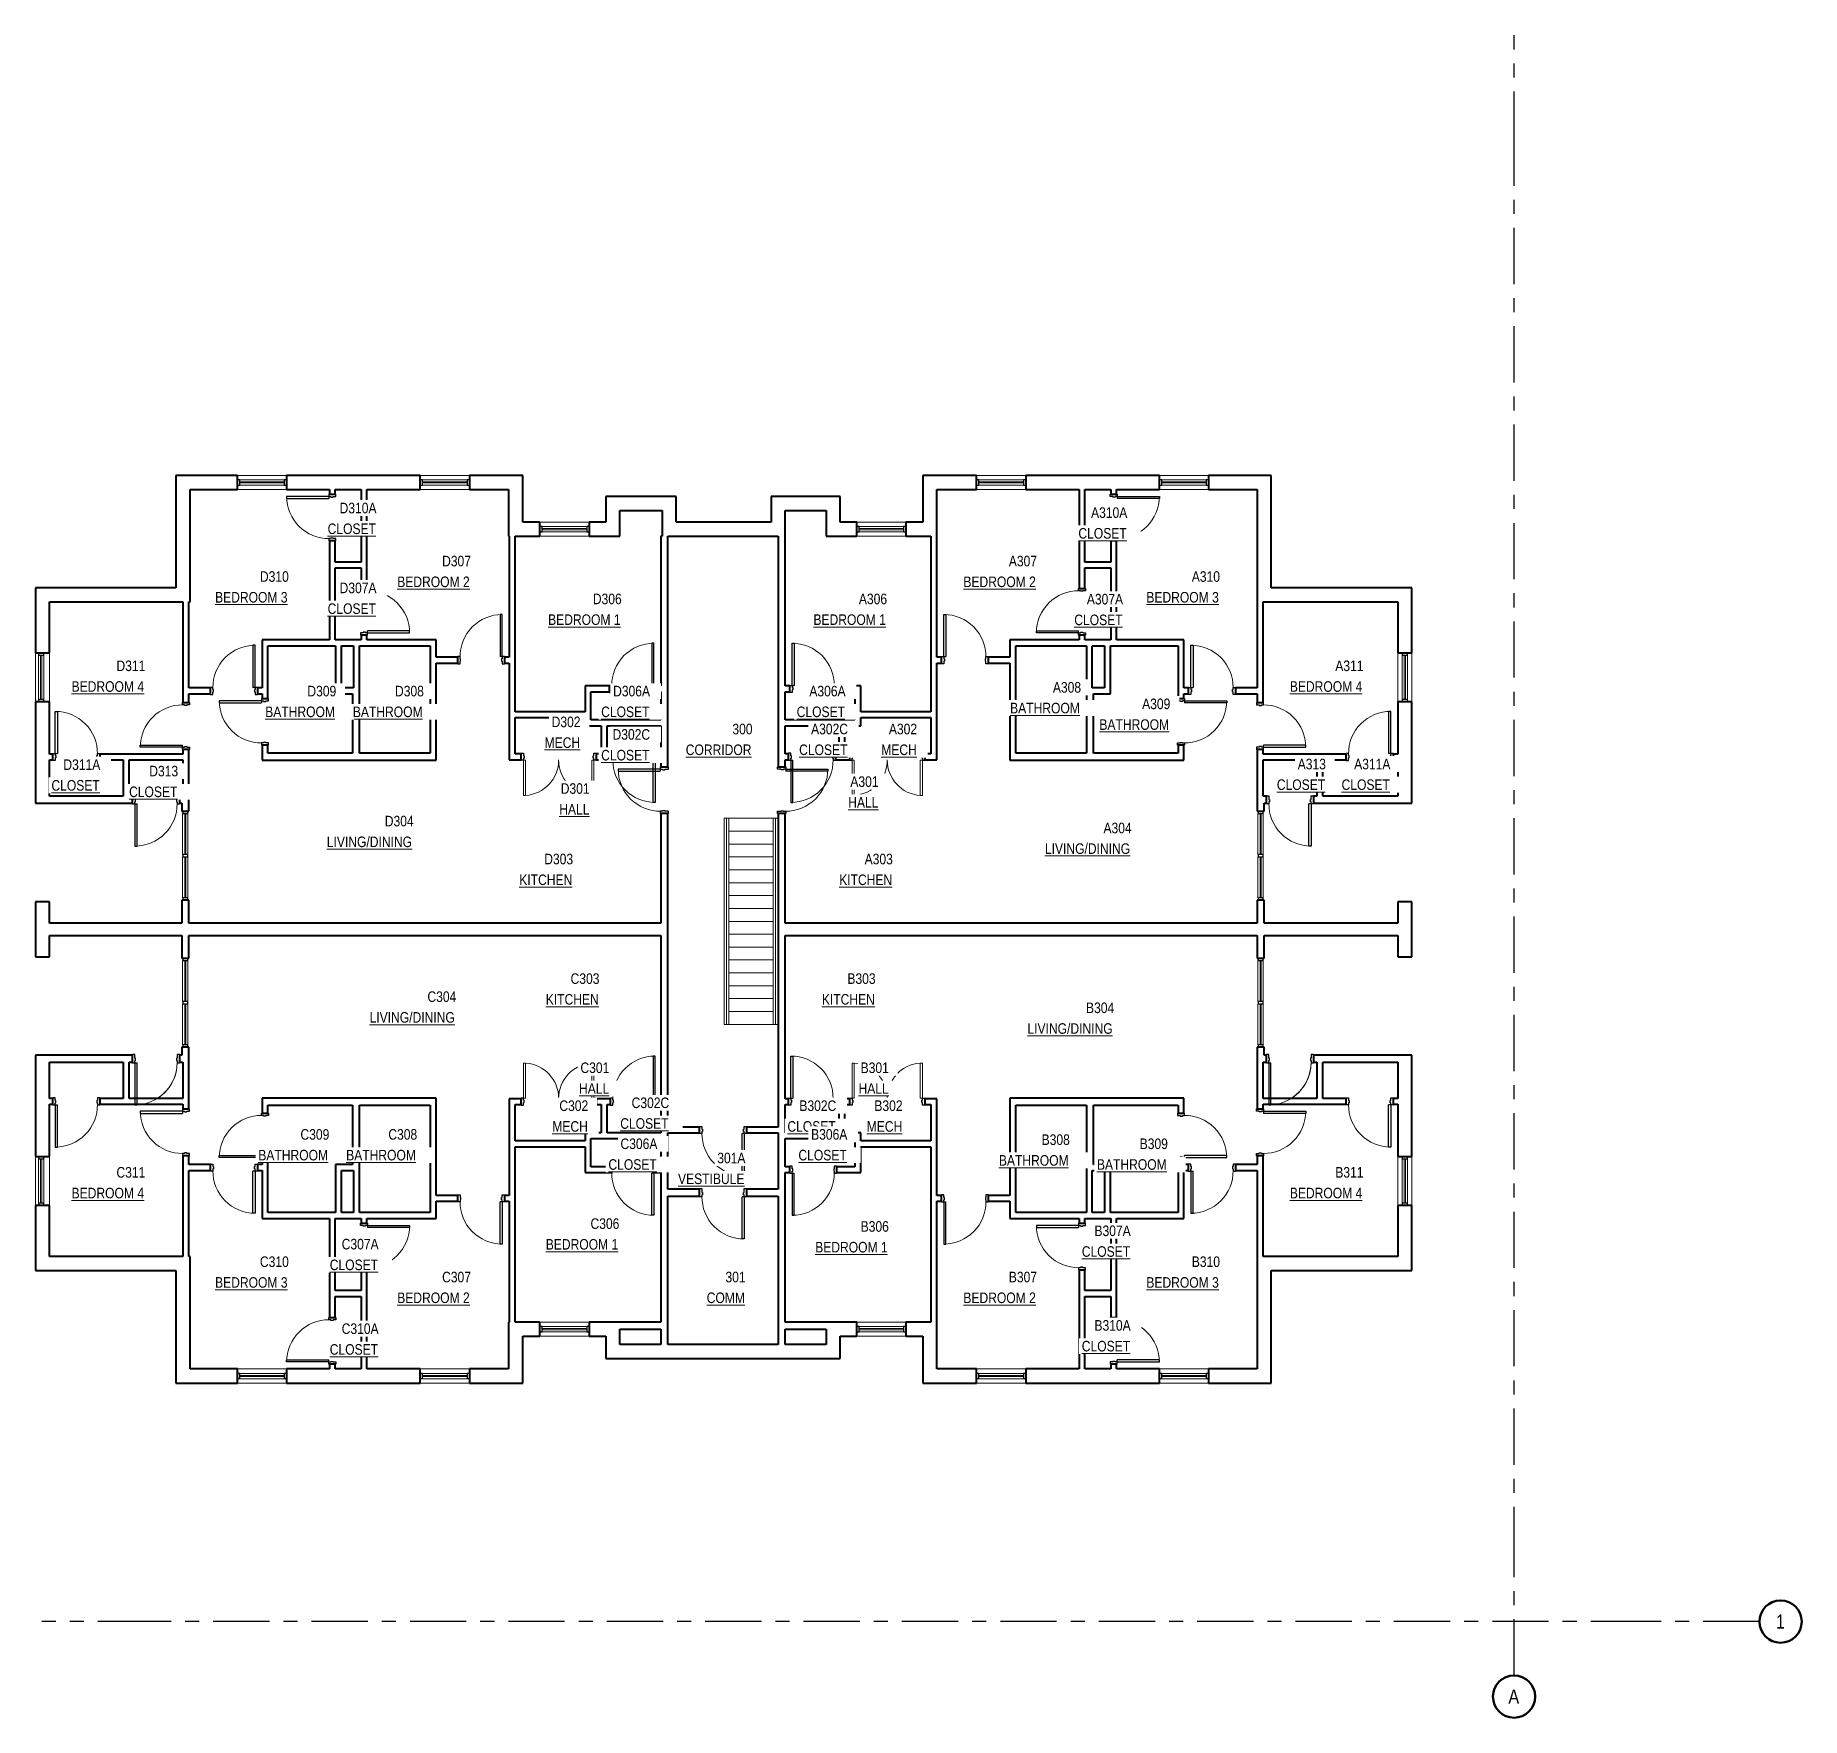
# Model space of a CAD drawing. Header units: inches. Extents: x -88 to 1419, y -1352 to 84.
import ezdxf

# ---------------------------------------------------------------- set-up
doc = ezdxf.new("R2010")
doc.units = ezdxf.units.IN
doc.header["$MEASUREMENT"] = 0
doc.linetypes.add('Grid Line', pattern=[84, 48, -12, 12, -12])
for name, color, linetype, lineweight in [('A-AREA-IDEN', 2, 'Continuous', 9), ('A-DOOR', 31, 'Continuous', 15), ('A-DOOR-FRAM', 31, 'Continuous', 25), ('A-FLOR-HRAL', 11, 'Continuous', 9), ('A-GLAZ-CURT', 52, 'Continuous', 9), ('A-GLAZ-CWMG', 51, 'Continuous', 9), ('A-WALL', 113, 'Continuous', 15), ('I-WALL', 2, 'Continuous', 15), ('S-GRID', 1, 'Continuous', 9), ('S-GRID-IDEN', 1, 'Continuous', 50), ('S-STRS', 31, 'Continuous', 9)]:
    doc.layers.add(name, color=color, linetype=linetype, lineweight=lineweight)
doc.styles.add('Arial Narrow', font='ARIALN.TTF', dxfattribs={"height": 12})
doc.styles.add('Arial Narrow_1', font='ARIALN.TTF', dxfattribs={"height": 9})

msp = doc.modelspace()

# ---------------------------------------------------------------- texts
at = {"layer": 'A-AREA-IDEN', "char_height": 9, "attachment_point": 1, "style": 'Arial Narrow_1', "bg_fill": 3, "box_fill_scale": 1.25, "bg_fill_color": 9, "bg_fill_true_color": 13158600, "bg_fill_transparency": 0}
for s, insert, width in [('\\LBEDROOM 3', (65, -390.9), 76.356), ('\\LBEDROOM 3', (860, -390.9), 76.356), ('\\LBEDROOM 1', (349.3, -410), 76.356), ('\\LBEDROOM 1', (575.8, -410), 76.356), ('\\LLIVING/DINING', (160.4, -599.7), 89.991), ('\\LLIVING/DINING', (773.4, -605.5), 89.991), ('\\LKITCHEN', (324.7, -632.1), 55.752), ('\\LKITCHEN', (597.8, -632.1), 55.752), ('\\LKITCHEN', (347.3, -734.2), 55.752), ('\\LKITCHEN', (583, -734.2), 55.752), ('\\LLIVING/DINING', (196.9, -749.6), 89.991), ('\\LLIVING/DINING', (758.5, -759.1), 89.991), ('\\LBEDROOM 4', (-57.5, -899.6), 76.356), ('\\LBEDROOM 4', (982.5, -899.6), 76.356), ('\\LBEDROOM 1', (347.3, -943.4), 76.356), ('\\LBEDROOM 1', (577.3, -945.8), 76.356), ('\\LBEDROOM 3', (65, -975.9), 76.356), ('\\LBEDROOM 3', (860, -975.9), 76.356), ('\\LBEDROOM 2', (220.5, -989), 76.356), ('\\LCOMM', (484.7, -989), 40.299), ('\\LBEDROOM 2', (703.8, -989), 76.356)]:
    msp.add_mtext(s, dxfattribs=dict(at, insert=insert, width=width))

# ---------------------------------------------------------------- blocks, each defined once
blk = doc.blocks.new('Door-Single_CE_ - HM Door-2_ HM Frame-5153375-LEVEL 3')
at = {"layer": 'A-DOOR'}
for p, q in [((18, 39), (16.25, 39)), ((16.25, 39), (16.25, 3)), ((18, 3), (18, 39)), ((16.25, 3), (18, 3))]:
    blk.add_line(p, q, dxfattribs=at)
at = {"layer": 'A-DOOR', "lineweight": 25}
for p, q in [((18, 39), (16.25, 39)), ((16.25, 39), (16.25, 3)), ((18, 3), (18, 39)), ((18, 3), (16.25, 3))]:
    blk.add_line(p, q, dxfattribs=at)
at = {"layer": 'A-DOOR', "lineweight": 9}
blk.add_arc((18, 3), 36, 90, 180.5, dxfattribs=at)
blk.add_arc((18, 3), 36, 90, 180.5, dxfattribs=at)
blk.add_arc((18, 3), 36, 90, 180.5, dxfattribs=at)
blk.add_arc((18, 3), 36, 90, 180.5, dxfattribs=at)
at = {"layer": 'A-DOOR-FRAM'}
for p, q in [((-18, 3), (-20, 3)), ((-20, 3), (-20, -3)), ((-18, 1.25), (-18, 3)), ((-17.5, 1.25), (-18, 1.25)), ((-17.5, -0.75), (-17.5, 1.25)), ((18, 1.25), (17.5, 1.25)), ((17.5, 1.25), (17.5, -0.75)), ((20, 3), (18, 3)), ((18, 3), (18, 1.25)), ((20, -3), (20, 3)), ((-20, -3), (-18, -3)), ((-18, -3), (-18, -0.75)), ((-18, -0.75), (-17.5, -0.75)), ((17.5, -0.75), (18, -0.75)), ((18, -0.75), (18, -3)), ((18, -3), (20, -3))]:
    blk.add_line(p, q, dxfattribs=at)
blk = doc.blocks.new('Door-Single_CE_ - HM Door-2_ HM Frame-5153379-LEVEL 3')
at = {"layer": 'A-DOOR'}
for p, q in [((16.25, -39.5), (16.25, -3.5)), ((16.25, -3.5), (18, -3.5)), ((18, -3.5), (18, -39.5)), ((18, -39.5), (16.25, -39.5))]:
    blk.add_line(p, q, dxfattribs=at)
at = {"layer": 'A-DOOR', "lineweight": 25}
for p, q in [((16.25, -39.5), (16.25, -3.5)), ((18, -3.5), (16.25, -3.5)), ((18, -3.5), (18, -39.5)), ((18, -39.5), (16.25, -39.5))]:
    blk.add_line(p, q, dxfattribs=at)
at = {"layer": 'A-DOOR', "lineweight": 9}
blk.add_arc((18, -3.5), 36, 179.5, 270, dxfattribs=at)
blk.add_arc((18, -3.5), 36, 179.5, 270, dxfattribs=at)
blk.add_arc((18, -3.5), 36, 179.5, 270, dxfattribs=at)
blk.add_arc((18, -3.5), 36, 179.5, 270, dxfattribs=at)
at = {"layer": 'A-DOOR-FRAM'}
for p, q in [((-20, 3.5), (-18, 3.5)), ((-20, -3.5), (-20, 3.5)), ((-18, 3.5), (-18, 0.25)), ((-18, 0.25), (-17.5, 0.25)), ((-17.5, 0.25), (-17.5, -1.75)), ((17.5, 0.25), (18, 0.25)), ((17.5, -1.75), (17.5, 0.25)), ((18, 3.5), (20, 3.5)), ((18, 0.25), (18, 3.5)), ((20, 3.5), (20, -3.5)), ((-18, -3.5), (-20, -3.5)), ((-18, -1.75), (-18, -3.5)), ((-17.5, -1.75), (-18, -1.75)), ((18, -1.75), (17.5, -1.75)), ((18, -3.5), (18, -1.75)), ((20, -3.5), (18, -3.5))]:
    blk.add_line(p, q, dxfattribs=at)
blk = doc.blocks.new('Door-Single_CE_ - HM Door-2_ HM Frame-5153374-LEVEL 3')
at = {"layer": 'A-DOOR'}
for p, q in [((16.25, -39), (16.25, -3)), ((16.25, -3), (18, -3)), ((18, -3), (18, -39)), ((18, -39), (16.25, -39))]:
    blk.add_line(p, q, dxfattribs=at)
at = {"layer": 'A-DOOR', "lineweight": 25}
for p, q in [((16.25, -39), (16.25, -3)), ((18, -3), (16.25, -3)), ((18, -3), (18, -39)), ((18, -39), (16.25, -39))]:
    blk.add_line(p, q, dxfattribs=at)
at = {"layer": 'A-DOOR', "lineweight": 9}
blk.add_arc((18, -3), 36, 179.5, 270, dxfattribs=at)
blk.add_arc((18, -3), 36, 179.5, 270, dxfattribs=at)
blk.add_arc((18, -3), 36, 179.5, 270, dxfattribs=at)
blk.add_arc((18, -3), 36, 179.5, 270, dxfattribs=at)
at = {"layer": 'A-DOOR-FRAM'}
for p, q in [((-20, 3), (-18, 3)), ((-20, -3), (-20, 3)), ((-18, 3), (-18, 0.75)), ((-18, 0.75), (-17.5, 0.75)), ((-17.5, 0.75), (-17.5, -1.25)), ((17.5, 0.75), (18, 0.75)), ((17.5, -1.25), (17.5, 0.75)), ((18, 3), (20, 3)), ((18, 0.75), (18, 3)), ((20, 3), (20, -3)), ((-18, -3), (-20, -3)), ((-18, -1.25), (-18, -3)), ((-17.5, -1.25), (-18, -1.25)), ((18, -1.25), (17.5, -1.25)), ((18, -3), (18, -1.25)), ((20, -3), (18, -3))]:
    blk.add_line(p, q, dxfattribs=at)
blk = doc.blocks.new('Door-Double_CE_ - WD Door-2_ HM Frame-5153386-LEVEL 3')
at = {"layer": 'A-DOOR'}
for p, q in [((-28.25, 33), (-30, 33)), ((-30, 33), (-30, 3)), ((-28.25, 3), (-28.25, 33)), ((30, 33), (28.25, 33)), ((28.25, 33), (28.25, 3)), ((30, 3), (30, 33)), ((-30, 3), (-28.25, 3)), ((28.25, 3), (30, 3))]:
    blk.add_line(p, q, dxfattribs=at)
at = {"layer": 'A-DOOR', "lineweight": 9}
for centre, start, end in [((-30, 3), 359.5, 86.66024), ((30, 3), 93.35377, 180.5)]:
    blk.add_arc(centre, 30, start, end, dxfattribs=at)
at = {"layer": 'A-DOOR-FRAM'}
for p, q in [((-30, 3), (-32, 3)), ((-32, 3), (-32, -3)), ((-30, 1.25), (-30, 3)), ((-29.5, 1.25), (-30, 1.25)), ((-29.5, -0.75), (-29.5, 1.25)), ((30, 1.25), (29.5, 1.25)), ((29.5, 1.25), (29.5, -0.75)), ((32, 3), (30, 3)), ((30, 3), (30, 1.25)), ((32, -3), (32, 3)), ((-32, -3), (-30, -3)), ((-30, -3), (-30, -0.75)), ((-30, -0.75), (-29.5, -0.75)), ((29.5, -0.75), (30, -0.75)), ((30, -0.75), (30, -3)), ((30, -3), (32, -3))]:
    blk.add_line(p, q, dxfattribs=at)
blk = doc.blocks.new('System Panel - zGlazed-5156093-LEVEL 3')
at = {"layer": 'A-GLAZ-CURT', "lineweight": 15}
for p, q in [((17.5, 0.5), (-17.5, 0.5)), ((-17.5, 0.5), (-17.5, -0.5)), ((17.5, -0.5), (17.5, 0.5)), ((-17.5, -0.5), (17.5, -0.5))]:
    blk.add_line(p, q, dxfattribs=at)
blk = doc.blocks.new('Rectangular Mullion - 4 1_2_ x 2_ Rectangular_CE_-5153390-LEVEL 3')
at = {"layer": 'A-GLAZ-CWMG'}
for p, q in [((955.3, -617.1), (955.3, -652.1)), ((959.8, -617.1), (959.8, -652.1))]:
    blk.add_line(p, q, dxfattribs=at)
blk = doc.blocks.new('Rectangular Mullion - 4 1_2_ x 2_ Rectangular_CE_-5156094-LEVEL 3')
at = {"layer": 'A-GLAZ-CWMG', "lineweight": 25}
for p, q in [((-2, 2.25), (0, 2.25)), ((-2, -2.25), (-2, 2.25)), ((0, 2.25), (0, -2.25)), ((0, -2.25), (-2, -2.25))]:
    blk.add_line(p, q, dxfattribs=at)
blk = doc.blocks.new('Rectangular Mullion - 4 1_2_ x 2_ Rectangular_CE_-5156095-LEVEL 3')
at = {"layer": 'A-GLAZ-CWMG', "lineweight": 25}
for p, q in [((0, 2.25), (-2, 2.25)), ((-2, 2.25), (-2, -2.25)), ((0, -2.25), (0, 2.25)), ((-2, -2.25), (0, -2.25))]:
    blk.add_line(p, q, dxfattribs=at)
blk = doc.blocks.new('Rectangular Mullion - 4 1_2_ x 2_ Rectangular_CE_-5156092-LEVEL 3')
at = {"layer": 'A-GLAZ-CWMG', "lineweight": 25}
for p, q in [((-1, 2.25), (1, 2.25)), ((-1, -2.25), (-1, 2.25)), ((1, 2.25), (1, -2.25)), ((1, -2.25), (-1, -2.25))]:
    blk.add_line(p, q, dxfattribs=at)
blk = doc.blocks.new('Door-Double_CE_ - WD Door-2_ HM Frame-5153381-LEVEL 3')
at = {"layer": 'A-DOOR'}
for p, q in [((-30, -3), (-28.25, -3)), ((-30, -33), (-30, -3)), ((-28.25, -3), (-28.25, -33)), ((28.25, -3), (30, -3)), ((28.25, -33), (28.25, -3)), ((30, -3), (30, -33)), ((-28.25, -33), (-30, -33)), ((30, -33), (28.25, -33))]:
    blk.add_line(p, q, dxfattribs=at)
at = {"layer": 'A-DOOR', "lineweight": 9}
for centre, start, end in [((-30, -3), 273.33976, 0.5), ((30, -3), 179.5, 266.64623)]:
    blk.add_arc(centre, 30, start, end, dxfattribs=at)
at = {"layer": 'A-DOOR-FRAM'}
for p, q in [((-32, 3), (-30, 3)), ((-32, -3), (-32, 3)), ((-30, 3), (-30, 0.75)), ((-30, 0.75), (-29.5, 0.75)), ((-29.5, 0.75), (-29.5, -1.25)), ((29.5, 0.75), (30, 0.75)), ((29.5, -1.25), (29.5, 0.75)), ((30, 3), (32, 3)), ((30, 0.75), (30, 3)), ((32, 3), (32, -3)), ((-30, -3), (-32, -3)), ((-30, -1.25), (-30, -3)), ((-29.5, -1.25), (-30, -1.25)), ((30, -1.25), (29.5, -1.25)), ((30, -3), (30, -1.25)), ((32, -3), (30, -3))]:
    blk.add_line(p, q, dxfattribs=at)
blk = doc.blocks.new('System Panel - zGlazed-5156097-LEVEL 3')
at = {"layer": 'A-GLAZ-CURT', "lineweight": 15}
for p, q in [((17.5, 0.5), (-17.5, 0.5)), ((-17.5, 0.5), (-17.5, -0.5)), ((17.5, -0.5), (17.5, 0.5)), ((-17.5, -0.5), (17.5, -0.5))]:
    blk.add_line(p, q, dxfattribs=at)
blk = doc.blocks.new('Rectangular Mullion - 4 1_2_ x 2_ Rectangular_CE_-5153396-LEVEL 3')
at = {"layer": 'A-GLAZ-CWMG'}
for p, q in [((955.3, -740.6), (955.3, -705.6)), ((959.8, -740.6), (959.8, -705.6))]:
    blk.add_line(p, q, dxfattribs=at)
blk = doc.blocks.new('Rectangular Mullion - 4 1_2_ x 2_ Rectangular_CE_-5156098-LEVEL 3')
at = {"layer": 'A-GLAZ-CWMG', "lineweight": 25}
for p, q in [((-2, 2.25), (0, 2.25)), ((-2, -2.25), (-2, 2.25)), ((0, 2.25), (0, -2.25)), ((0, -2.25), (-2, -2.25))]:
    blk.add_line(p, q, dxfattribs=at)
blk = doc.blocks.new('Rectangular Mullion - 4 1_2_ x 2_ Rectangular_CE_-5156099-LEVEL 3')
at = {"layer": 'A-GLAZ-CWMG', "lineweight": 25}
for p, q in [((0, 2.25), (-2, 2.25)), ((-2, 2.25), (-2, -2.25)), ((0, -2.25), (0, 2.25)), ((-2, -2.25), (0, -2.25))]:
    blk.add_line(p, q, dxfattribs=at)
blk = doc.blocks.new('Rectangular Mullion - 4 1_2_ x 2_ Rectangular_CE_-5156096-LEVEL 3')
at = {"layer": 'A-GLAZ-CWMG', "lineweight": 25}
for p, q in [((-1, 2.25), (1, 2.25)), ((-1, -2.25), (-1, 2.25)), ((1, 2.25), (1, -2.25)), ((1, -2.25), (-1, -2.25))]:
    blk.add_line(p, q, dxfattribs=at)
blk = doc.blocks.new('Door-Single_CE_ - HM Door-2_ HM Frame-5153377-LEVEL 3')
at = {"layer": 'A-DOOR'}
for p, q in [((18, 39.5), (16.25, 39.5)), ((16.25, 39.5), (16.25, 3.5)), ((18, 3.5), (18, 39.5)), ((16.25, 3.5), (18, 3.5))]:
    blk.add_line(p, q, dxfattribs=at)
at = {"layer": 'A-DOOR', "lineweight": 25}
for p, q in [((18, 39.5), (16.25, 39.5)), ((16.25, 39.5), (16.25, 3.5)), ((18, 3.5), (18, 39.5)), ((18, 3.5), (16.25, 3.5))]:
    blk.add_line(p, q, dxfattribs=at)
at = {"layer": 'A-DOOR', "lineweight": 9}
blk.add_arc((18, 3.5), 36, 90, 180.5, dxfattribs=at)
blk.add_arc((18, 3.5), 36, 90, 180.5, dxfattribs=at)
blk.add_arc((18, 3.5), 36, 90, 180.5, dxfattribs=at)
blk.add_arc((18, 3.5), 36, 90, 180.5, dxfattribs=at)
at = {"layer": 'A-DOOR-FRAM'}
for p, q in [((-18, 3.5), (-20, 3.5)), ((-20, 3.5), (-20, -3.5)), ((-18, 1.75), (-18, 3.5)), ((-17.5, 1.75), (-18, 1.75)), ((-17.5, -0.25), (-17.5, 1.75)), ((18, 1.75), (17.5, 1.75)), ((17.5, 1.75), (17.5, -0.25)), ((20, 3.5), (18, 3.5)), ((18, 3.5), (18, 1.75)), ((20, -3.5), (20, 3.5)), ((-20, -3.5), (-18, -3.5)), ((-18, -3.5), (-18, -0.25)), ((-18, -0.25), (-17.5, -0.25)), ((17.5, -0.25), (18, -0.25)), ((18, -0.25), (18, -3.5)), ((18, -3.5), (20, -3.5))]:
    blk.add_line(p, q, dxfattribs=at)
blk = doc.blocks.new('Railing - Railing-5155769-LEVEL 3')
at = {"layer": 'A-FLOR-HRAL'}
for p, q in [((501.5, -584.1), (503.5, -584.1)), ((501.5, -584.1), (501.5, -760.1)), ((503.5, -584.1), (503.5, -760.1)), ((503.5, -760.1), (501.5, -760.1))]:
    blk.add_line(p, q, dxfattribs=at)
blk = doc.blocks.new('Railing - Railing-5155773-LEVEL 3')
at = {"layer": 'A-FLOR-HRAL'}
for p, q in [((541.5, -584.1), (543.5, -584.1)), ((541.5, -584.1), (541.5, -760.1)), ((543.5, -584.1), (543.5, -760.1)), ((543.5, -760.1), (541.5, -760.1))]:
    blk.add_line(p, q, dxfattribs=at)
blk = doc.blocks.new('System Panel - zGlazed-5153412-LEVEL 3')
at = {"layer": 'A-GLAZ-CURT', "lineweight": 15}
for p, q in [((19, 0.5), (-19, 0.5)), ((-19, 0.5), (-19, -0.5)), ((19, -0.5), (19, 0.5)), ((-19, -0.5), (19, -0.5))]:
    blk.add_line(p, q, dxfattribs=at)
blk = doc.blocks.new('Rectangular Mullion - 4 1_2_ x 2_ Rectangular_CE_-5153411-LEVEL 3')
at = {"layer": 'A-GLAZ-CWMG'}
for p, q in [((1078.3, -444.8), (1078.3, -482.8)), ((1082.8, -444.8), (1082.8, -482.8))]:
    blk.add_line(p, q, dxfattribs=at)
blk = doc.blocks.new('Rectangular Mullion - 4 1_2_ x 2_ Rectangular_CE_-5153413-LEVEL 3')
at = {"layer": 'A-GLAZ-CWMG', "lineweight": 25}
for p, q in [((-2, 2.25), (0, 2.25)), ((-2, -2.25), (-2, 2.25)), ((0, 2.25), (0, -2.25)), ((0, -2.25), (-2, -2.25))]:
    blk.add_line(p, q, dxfattribs=at)
blk = doc.blocks.new('Rectangular Mullion - 4 1_2_ x 2_ Rectangular_CE_-5153414-LEVEL 3')
at = {"layer": 'A-GLAZ-CWMG', "lineweight": 25}
for p, q in [((0, 2.25), (-2, 2.25)), ((-2, 2.25), (-2, -2.25)), ((0, -2.25), (0, 2.25)), ((-2, -2.25), (0, -2.25))]:
    blk.add_line(p, q, dxfattribs=at)
blk = doc.blocks.new('System Panel - zGlazed-5153417-LEVEL 3')
at = {"layer": 'A-GLAZ-CURT', "lineweight": 15}
for p, q in [((19, 0.5), (-19, 0.5)), ((-19, 0.5), (-19, -0.5)), ((19, -0.5), (19, 0.5)), ((-19, -0.5), (19, -0.5))]:
    blk.add_line(p, q, dxfattribs=at)
blk = doc.blocks.new('Rectangular Mullion - 4 1_2_ x 2_ Rectangular_CE_-5153416-LEVEL 3')
at = {"layer": 'A-GLAZ-CWMG'}
for p, q in [((1078.3, -912.8), (1078.3, -874.8)), ((1082.8, -912.8), (1082.8, -874.8))]:
    blk.add_line(p, q, dxfattribs=at)
blk = doc.blocks.new('Rectangular Mullion - 4 1_2_ x 2_ Rectangular_CE_-5153418-LEVEL 3')
at = {"layer": 'A-GLAZ-CWMG', "lineweight": 25}
for p, q in [((-2, 2.25), (0, 2.25)), ((-2, -2.25), (-2, 2.25)), ((0, 2.25), (0, -2.25)), ((0, -2.25), (-2, -2.25))]:
    blk.add_line(p, q, dxfattribs=at)
blk = doc.blocks.new('Rectangular Mullion - 4 1_2_ x 2_ Rectangular_CE_-5153419-LEVEL 3')
at = {"layer": 'A-GLAZ-CWMG', "lineweight": 25}
for p, q in [((0, 2.25), (-2, 2.25)), ((-2, 2.25), (-2, -2.25)), ((0, -2.25), (0, 2.25)), ((-2, -2.25), (0, -2.25))]:
    blk.add_line(p, q, dxfattribs=at)
blk = doc.blocks.new('Door-Single_CE_ - HM Door-2_ HM Frame-V1-LEVEL 3')
at = {"layer": 'A-DOOR'}
for p, q in [((18, 39.5), (16.25, 39.5)), ((16.25, 39.5), (16.25, 39)), ((16.25, 34), (16.25, 3.5)), ((18, 39), (18, 39.5)), ((18, 3.5), (18, 34)), ((16.25, 3.5), (18, 3.5))]:
    blk.add_line(p, q, dxfattribs=at)
at = {"layer": 'A-DOOR', "lineweight": 25}
for p, q in [((18, 39.5), (16.25, 39.5)), ((16.25, 39.5), (16.25, 3.5)), ((18, 3.5), (18, 39.5)), ((18, 3.5), (16.25, 3.5))]:
    blk.add_line(p, q, dxfattribs=at)
at = {"layer": 'A-DOOR', "lineweight": 9}
for start, end in [(90, 180.5), (90, 180.5), (121.94804, 180.5), (121.94804, 180.5), (90, 99.07289), (90, 99.07289)]:
    blk.add_arc((18, 3.5), 36, start, end, dxfattribs=at)
at = {"layer": 'A-DOOR-FRAM'}
for p, q in [((-18, 3.5), (-20, 3.5)), ((-20, 3.5), (-20, -3.5)), ((-18, 1.75), (-18, 3.5)), ((-17.5, 1.75), (-18, 1.75)), ((-17.5, -0.25), (-17.5, 1.75)), ((18, 1.75), (17.5, 1.75)), ((17.5, 1.75), (17.5, -0.25)), ((20, 3.5), (18, 3.5)), ((18, 3.5), (18, 1.75)), ((20, -3.5), (20, 3.5)), ((-20, -3.5), (-18, -3.5)), ((-18, -3.5), (-18, -0.25)), ((-18, -0.25), (-17.5, -0.25)), ((17.5, -0.25), (18, -0.25)), ((18, -0.25), (18, -3.5)), ((18, -3.5), (20, -3.5))]:
    blk.add_line(p, q, dxfattribs=at)
blk = doc.blocks.new('Grid - Grid Head-Circle_CE_-46466-LEVEL 3')
at = {"layer": 'S-GRID-IDEN'}
blk.add_circle((0, 0), 0.188, dxfattribs=at)

# ---------------------------------------------------------------- linework, layer by layer
at = {"layer": 'A-WALL', "lineweight": 40}
for p, q in [((31.6, -291.3), (31.6, -387.3)), ((84.1, -291.3), (31.6, -291.3)), ((84.1, -303.3), (84.1, -291.3)), ((240.1, -291.3), (126.1, -291.3)), ((126.1, -291.3), (126.1, -303.3)), ((240.1, -303.3), (240.1, -291.3)), ((327.6, -291.3), (282.1, -291.3)), ((282.1, -291.3), (282.1, -303.3)), ((327.6, -331.3), (327.6, -291.3)), ((669.1, -291.3), (669.1, -331.3)), ((715.1, -291.3), (669.1, -291.3)), ((715.1, -303.3), (715.1, -291.3)), ((871.1, -291.3), (757.1, -291.3)), ((757.1, -291.3), (757.1, -303.3)), ((871.1, -303.3), (871.1, -291.3)), ((966.6, -291.3), (913.1, -291.3)), ((913.1, -291.3), (913.1, -303.3)), ((966.6, -387.3), (966.6, -291.3)), ((43.6, -399.3), (43.6, -303.3)), ((43.6, -303.3), (84.1, -303.3)), ((126.1, -303.3), (162.6, -303.3)), ((167.6, -303.3), (189.6, -303.3)), ((194.6, -303.3), (240.1, -303.3)), ((282.1, -303.3), (315.6, -303.3)), ((315.6, -303.3), (315.6, -343.3)), ((398.6, -309.3), (398.6, -331.3)), ((458.6, -309.3), (398.6, -309.3)), ((458.6, -331.3), (458.6, -309.3)), ((539.6, -309.3), (539.6, -331.3)), ((598.6, -309.3), (539.6, -309.3)), ((598.6, -331.3), (598.6, -309.3)), ((681.1, -343.3), (681.1, -303.3)), ((681.1, -303.3), (715.1, -303.3)), ((757.1, -303.3), (802.6, -303.3)), ((807.6, -303.3), (829.6, -303.3)), ((834.6, -303.3), (871.1, -303.3)), ((913.1, -303.3), (954.6, -303.3)), ((954.6, -303.3), (954.6, -399.3)), ((342.3, -331.3), (327.6, -331.3)), ((342.3, -343.3), (342.3, -331.3)), ((398.6, -331.3), (384.3, -331.3)), ((384.3, -331.3), (384.3, -343.3)), ((410.6, -343.3), (410.6, -321.3)), ((410.6, -321.3), (446.6, -321.3)), ((446.6, -321.3), (446.6, -343.3)), ((539.6, -331.3), (458.6, -331.3)), ((551.6, -321.3), (586.6, -321.3)), ((551.6, -471.1), (551.6, -321.3)), ((586.6, -321.3), (586.6, -343.3)), ((612.8, -331.3), (598.6, -331.3)), ((612.8, -343.3), (612.8, -331.3)), ((669.1, -331.3), (654.8, -331.3)), ((654.8, -331.3), (654.8, -343.3)), ((315.6, -343.3), (316.1, -343.3)), ((321.1, -343.3), (342.3, -343.3)), ((384.3, -343.3), (410.6, -343.3)), ((445.6, -343.3), (445.6, -471.1)), ((446.6, -343.3), (445.6, -343.3)), ((451.6, -343.3), (545.6, -343.3)), ((451.6, -540.1), (451.6, -343.3)), ((545.6, -343.3), (545.6, -540.1)), ((586.6, -343.3), (612.8, -343.3)), ((654.8, -343.3), (676.1, -343.3)), ((31.6, -387.3), (-88.4, -387.3)), ((-88.4, -387.3), (-88.4, -442.8)), ((1086.6, -387.3), (966.6, -387.3)), ((1086.6, -442.8), (1086.6, -387.3)), ((-76.4, -399.3), (37.6, -399.3)), ((-76.4, -442.8), (-76.4, -399.3)), ((42.6, -399.3), (43.6, -399.3)), ((959.6, -399.3), (1074.6, -399.3)), ((1074.6, -399.3), (1074.6, -442.8)), ((-88.4, -442.8), (-76.4, -442.8)), ((1074.6, -442.8), (1086.6, -442.8)), ((183.3, -472.8), (182.3, -472.8)), ((182.3, -477.8), (182.3, -528.6)), ((188.3, -528.6), (188.3, -472.8)), ((445.6, -476.1), (445.6, -500.1)), ((551.6, -500.1), (551.6, -476.1)), ((808.8, -472.8), (808.8, -528.6)), ((814.8, -472.8), (813.8, -472.8)), ((814.8, -528.6), (814.8, -477.8)), ((-76.4, -484.8), (-88.4, -484.8)), ((-88.4, -484.8), (-88.4, -571.3)), ((-76.4, -529.3), (-76.4, -484.8)), ((1086.6, -484.8), (1074.6, -484.8)), ((1074.6, -484.8), (1074.6, -529.3)), ((1086.6, -571.3), (1086.6, -484.8)), ((445.6, -505.1), (445.6, -529.1)), ((551.6, -529.1), (551.6, -505.1)), ((-76.4, -565.3), (-76.4, -534.3)), ((105.1, -528.6), (105.1, -534.6)), ((105.1, -534.6), (248.6, -534.6)), ((182.3, -528.6), (110.1, -528.6)), ((248.6, -528.6), (188.3, -528.6)), ((445.6, -534.1), (445.6, -540.1)), ((445.6, -540.1), (451.6, -540.1)), ((545.6, -540.1), (551.6, -540.1)), ((551.6, -540.1), (551.6, -534.1)), ((808.8, -528.6), (748.6, -528.6)), ((748.6, -534.6), (892.1, -534.6)), ((887.1, -528.6), (814.8, -528.6)), ((892.1, -534.6), (892.1, -528.6)), ((1074.6, -534.3), (1074.6, -565.3)), ((-88.4, -571.3), (-5.4, -571.3)), ((-13.4, -565.3), (-76.4, -565.3)), ((-5.4, -565.3), (-8.4, -565.3)), ((-5.4, -571.3), (-5.4, -565.3)), ((37.6, -565.3), (34.6, -565.3)), ((34.6, -565.3), (34.6, -571.3)), ((34.6, -571.3), (36.6, -571.3)), ((36.6, -571.3), (36.6, -578.1)), ((42.6, -578.1), (42.6, -565.3)), ((954.6, -565.3), (954.6, -578.1)), ((962.6, -565.3), (959.6, -565.3)), ((960.6, -571.3), (962.6, -571.3)), ((960.6, -578.1), (960.6, -571.3)), ((962.6, -571.3), (962.6, -565.3)), ((1005.6, -565.3), (1002.6, -565.3)), ((1002.6, -565.3), (1002.6, -571.3)), ((1002.6, -571.3), (1086.6, -571.3)), ((1074.6, -565.3), (1010.6, -565.3)), ((36.6, -578.1), (42.6, -578.1)), ((445.6, -580.1), (445.6, -673.6)), ((451.6, -580.1), (445.6, -580.1)), ((451.6, -847.8), (451.6, -580.1)), ((545.6, -580.1), (545.6, -847.8)), ((551.6, -580.1), (545.6, -580.1)), ((551.6, -673.6), (551.6, -580.1)), ((954.6, -578.1), (960.6, -578.1)), ((-76.4, -655.3), (-88.4, -655.3)), ((-88.4, -655.3), (-88.4, -702.3)), ((-76.4, -673.6), (-76.4, -655.3)), ((36.6, -654.1), (36.6, -673.6)), ((42.6, -654.1), (36.6, -654.1)), ((42.6, -673.6), (42.6, -654.1)), ((954.6, -654.1), (954.6, -673.6)), ((960.6, -654.1), (954.6, -654.1)), ((960.6, -673.6), (960.6, -654.1)), ((1086.6, -655.3), (1074.6, -655.3)), ((1074.6, -655.3), (1074.6, -673.6)), ((1086.6, -702.3), (1086.6, -655.3)), ((36.6, -673.6), (-76.4, -673.6)), ((445.6, -673.6), (42.6, -673.6)), ((954.6, -673.6), (551.6, -673.6)), ((1074.6, -673.6), (960.6, -673.6)), ((-76.4, -702.3), (-76.4, -684.1)), ((-76.4, -684.1), (36.6, -684.1)), ((36.6, -684.1), (36.6, -703.6)), ((42.6, -684.1), (445.6, -684.1)), ((42.6, -703.6), (42.6, -684.1)), ((445.6, -684.1), (445.6, -823.6)), ((551.6, -684.1), (954.6, -684.1)), ((551.6, -823.6), (551.6, -684.1)), ((954.6, -684.1), (954.6, -703.6)), ((960.6, -684.1), (1074.6, -684.1)), ((960.6, -703.6), (960.6, -684.1)), ((1074.6, -684.1), (1074.6, -702.3)), ((-88.4, -702.3), (-76.4, -702.3)), ((36.6, -703.6), (42.6, -703.6)), ((954.6, -703.6), (960.6, -703.6)), ((1074.6, -702.3), (1086.6, -702.3)), ((42.6, -779.6), (36.6, -779.6)), ((36.6, -779.6), (36.6, -786.3)), ((42.6, -792.3), (42.6, -779.6)), ((960.6, -779.6), (954.6, -779.6)), ((954.6, -779.6), (954.6, -792.3)), ((960.6, -786.3), (960.6, -779.6)), ((-88.4, -786.3), (-88.4, -872.8)), ((-5.4, -786.3), (-88.4, -786.3)), ((-76.4, -823.3), (-76.4, -792.3)), ((-76.4, -792.3), (-13.4, -792.3)), ((-8.4, -792.3), (-5.4, -792.3)), ((-5.4, -792.3), (-5.4, -786.3)), ((36.6, -786.3), (34.6, -786.3)), ((34.6, -786.3), (34.6, -792.3)), ((34.6, -792.3), (37.6, -792.3)), ((959.6, -792.3), (962.6, -792.3)), ((962.6, -786.3), (960.6, -786.3)), ((962.6, -792.3), (962.6, -786.3)), ((1086.6, -786.3), (1002.6, -786.3)), ((1002.6, -786.3), (1002.6, -792.3)), ((1002.6, -792.3), (1005.6, -792.3)), ((1010.6, -792.3), (1074.6, -792.3)), ((1074.6, -792.3), (1074.6, -823.3)), ((1086.6, -872.8), (1086.6, -786.3)), ((-76.4, -872.8), (-76.4, -828.3)), ((248.6, -823.1), (105.1, -823.1)), ((105.1, -823.1), (105.1, -829.1)), ((110.1, -829.1), (182.3, -829.1)), ((182.3, -829.1), (182.3, -879.8)), ((188.3, -829.1), (248.6, -829.1)), ((188.3, -884.8), (188.3, -829.1)), ((445.6, -828.6), (445.6, -852.6)), ((551.6, -852.6), (551.6, -828.6)), ((892.1, -823.1), (748.6, -823.1)), ((748.6, -829.1), (808.8, -829.1)), ((808.8, -829.1), (808.8, -884.8)), ((814.8, -829.1), (887.1, -829.1)), ((814.8, -879.8), (814.8, -829.1)), ((892.1, -829.1), (892.1, -823.1)), ((1074.6, -828.3), (1074.6, -872.8)), ((445.6, -857.6), (445.6, -881.6)), ((451.6, -900.8), (451.6, -852.8)), ((545.6, -852.8), (545.6, -900.8)), ((551.6, -881.6), (551.6, -857.6)), ((-88.4, -872.8), (-76.4, -872.8)), ((1074.6, -872.8), (1086.6, -872.8)), ((182.3, -884.8), (183.3, -884.8)), ((445.6, -886.6), (445.6, -1014.3)), ((551.6, -1014.3), (551.6, -886.6)), ((813.8, -884.8), (814.8, -884.8)), ((478.6, -900.8), (451.6, -900.8)), ((478.6, -906.8), (478.6, -900.8)), ((545.6, -900.8), (518.6, -900.8)), ((518.6, -900.8), (518.6, -906.8)), ((-76.4, -914.8), (-88.4, -914.8)), ((-88.4, -914.8), (-88.4, -970.3)), ((-76.4, -958.3), (-76.4, -914.8)), ((451.6, -1033.3), (451.6, -906.8)), ((451.6, -906.8), (478.6, -906.8)), ((518.6, -906.8), (545.6, -906.8)), ((545.6, -906.8), (545.6, -1033.3)), ((1086.6, -914.8), (1074.6, -914.8)), ((1074.6, -914.8), (1074.6, -958.3)), ((1086.6, -970.3), (1086.6, -914.8)), ((37.6, -958.3), (-76.4, -958.3)), ((43.6, -958.3), (42.6, -958.3)), ((43.6, -1054.3), (43.6, -958.3)), ((954.6, -958.3), (954.6, -1054.3)), ((1074.6, -958.3), (959.6, -958.3)), ((-88.4, -970.3), (31.6, -970.3)), ((31.6, -970.3), (31.6, -1066.3)), ((966.6, -970.3), (1086.6, -970.3)), ((966.6, -1066.3), (966.6, -970.3)), ((316.1, -1014.3), (315.6, -1014.3)), ((315.6, -1014.3), (315.6, -1054.3)), ((342.3, -1014.3), (321.1, -1014.3)), ((342.3, -1026.3), (342.3, -1014.3)), ((384.3, -1014.3), (384.3, -1026.3)), ((445.6, -1014.3), (384.3, -1014.3)), ((410.6, -1033.3), (410.6, -1020.3)), ((410.6, -1020.3), (445.6, -1020.3)), ((445.6, -1020.3), (445.6, -1033.3)), ((612.8, -1014.3), (551.6, -1014.3)), ((551.6, -1033.3), (551.6, -1020.3)), ((551.6, -1020.3), (586.6, -1020.3)), ((586.6, -1020.3), (586.6, -1033.3)), ((612.8, -1026.3), (612.8, -1014.3)), ((676.1, -1014.3), (654.8, -1014.3)), ((654.8, -1014.3), (654.8, -1026.3)), ((681.1, -1054.3), (681.1, -1014.3)), ((327.6, -1026.3), (342.3, -1026.3)), ((327.6, -1066.3), (327.6, -1026.3)), ((384.3, -1026.3), (398.6, -1026.3)), ((398.6, -1026.3), (398.6, -1045.3)), ((445.6, -1033.3), (410.6, -1033.3)), ((545.6, -1033.3), (451.6, -1033.3)), ((586.6, -1033.3), (551.6, -1033.3)), ((598.6, -1026.3), (612.8, -1026.3)), ((598.6, -1045.3), (598.6, -1026.3)), ((654.8, -1026.3), (669.1, -1026.3)), ((669.1, -1026.3), (669.1, -1066.3)), ((84.1, -1054.3), (43.6, -1054.3)), ((84.1, -1066.3), (84.1, -1054.3)), ((162.6, -1054.3), (126.1, -1054.3)), ((126.1, -1054.3), (126.1, -1066.3)), ((189.6, -1054.3), (167.6, -1054.3)), ((240.1, -1054.3), (194.6, -1054.3)), ((240.1, -1066.3), (240.1, -1054.3)), ((315.6, -1054.3), (282.1, -1054.3)), ((282.1, -1054.3), (282.1, -1066.3)), ((398.6, -1045.3), (598.6, -1045.3)), ((715.1, -1054.3), (681.1, -1054.3)), ((715.1, -1066.3), (715.1, -1054.3)), ((802.6, -1054.3), (757.1, -1054.3)), ((757.1, -1054.3), (757.1, -1066.3)), ((829.6, -1054.3), (807.6, -1054.3)), ((871.1, -1054.3), (834.6, -1054.3)), ((871.1, -1066.3), (871.1, -1054.3)), ((954.6, -1054.3), (913.1, -1054.3)), ((913.1, -1054.3), (913.1, -1066.3)), ((31.6, -1066.3), (84.1, -1066.3)), ((126.1, -1066.3), (240.1, -1066.3)), ((282.1, -1066.3), (327.6, -1066.3)), ((669.1, -1066.3), (715.1, -1066.3)), ((757.1, -1066.3), (871.1, -1066.3)), ((913.1, -1066.3), (966.6, -1066.3))]:
    msp.add_line(p, q, dxfattribs=at)
at = {"layer": 'A-WALL'}
for p, q in [((84.1, -291.3), (126.1, -291.3)), ((240.1, -291.3), (282.1, -291.3)), ((715.1, -291.3), (757.1, -291.3)), ((871.1, -291.3), (913.1, -291.3)), ((126.1, -303.3), (84.1, -303.3)), ((282.1, -303.3), (240.1, -303.3)), ((757.1, -303.3), (715.1, -303.3)), ((913.1, -303.3), (871.1, -303.3)), ((342.3, -331.3), (384.3, -331.3)), ((612.8, -331.3), (654.8, -331.3)), ((384.3, -343.3), (342.3, -343.3)), ((654.8, -343.3), (612.8, -343.3)), ((-88.4, -484.8), (-88.4, -442.8)), ((-76.4, -442.8), (-76.4, -484.8)), ((1074.6, -484.8), (1074.6, -442.8)), ((1086.6, -442.8), (1086.6, -484.8)), ((-88.4, -914.8), (-88.4, -872.8)), ((-76.4, -872.8), (-76.4, -914.8)), ((1074.6, -914.8), (1074.6, -872.8)), ((1086.6, -872.8), (1086.6, -914.8)), ((342.3, -1014.3), (384.3, -1014.3)), ((612.8, -1014.3), (654.8, -1014.3)), ((384.3, -1026.3), (342.3, -1026.3)), ((654.8, -1026.3), (612.8, -1026.3)), ((84.1, -1054.3), (126.1, -1054.3)), ((240.1, -1054.3), (282.1, -1054.3)), ((715.1, -1054.3), (757.1, -1054.3)), ((871.1, -1054.3), (913.1, -1054.3)), ((126.1, -1066.3), (84.1, -1066.3)), ((282.1, -1066.3), (240.1, -1066.3)), ((757.1, -1066.3), (715.1, -1066.3)), ((913.1, -1066.3), (871.1, -1066.3))]:
    msp.add_line(p, q, dxfattribs=at)
at = {"layer": 'I-WALL', "lineweight": 40}
for p, q in [((162.6, -303.3), (162.6, -307.3)), ((162.6, -307.3), (167.6, -307.3)), ((167.6, -307.3), (167.6, -303.3)), ((189.6, -303.3), (189.6, -365.3)), ((194.6, -387.8), (194.6, -303.3)), ((802.6, -303.3), (802.6, -387.8)), ((807.6, -365.3), (807.6, -303.3)), ((829.6, -303.3), (829.6, -307.3)), ((829.6, -307.3), (834.6, -307.3)), ((834.6, -307.3), (834.6, -303.3)), ((316.1, -343.3), (316.1, -446.6)), ((321.1, -493.1), (321.1, -343.3)), ((676.1, -343.3), (676.1, -493.1)), ((681.1, -446.6), (681.1, -343.3)), ((167.6, -347.3), (162.6, -347.3)), ((162.6, -347.3), (162.6, -431.8)), ((167.6, -365.3), (167.6, -347.3)), ((834.6, -347.3), (829.6, -347.3)), ((829.6, -347.3), (829.6, -365.3)), ((834.6, -431.8), (834.6, -347.3)), ((189.6, -365.3), (167.6, -365.3)), ((167.6, -431.8), (167.6, -370.3)), ((167.6, -370.3), (189.6, -370.3)), ((189.6, -370.3), (189.6, -387.8)), ((829.6, -365.3), (807.6, -365.3)), ((807.6, -387.8), (807.6, -370.3)), ((807.6, -370.3), (829.6, -370.3)), ((829.6, -370.3), (829.6, -431.8)), ((189.6, -387.8), (194.6, -387.8)), ((802.6, -387.8), (807.6, -387.8)), ((37.6, -399.3), (37.6, -485.3)), ((42.6, -472.8), (42.6, -399.3)), ((954.6, -399.3), (954.6, -472.8)), ((959.6, -485.3), (959.6, -399.3)), ((105.1, -431.8), (105.1, -472.8)), ((162.6, -431.8), (105.1, -431.8)), ((110.1, -481.8), (110.1, -436.8)), ((110.1, -436.8), (167.8, -436.8)), ((189.6, -431.8), (167.6, -431.8)), ((167.8, -436.8), (167.8, -477.8)), ((172.8, -436.8), (183.3, -436.8)), ((172.8, -472.8), (172.8, -436.8)), ((183.3, -436.8), (183.3, -472.8)), ((188.3, -436.8), (248.6, -436.8)), ((188.3, -472.8), (188.3, -436.8)), ((194.6, -427.8), (189.6, -427.8)), ((189.6, -427.8), (189.6, -431.8)), ((194.6, -431.8), (194.6, -427.8)), ((253.6, -431.8), (194.6, -431.8)), ((248.6, -436.8), (248.6, -528.6)), ((253.6, -446.6), (253.6, -431.8)), ((802.6, -431.8), (743.6, -431.8)), ((743.6, -431.8), (743.6, -446.6)), ((748.6, -436.8), (808.8, -436.8)), ((748.6, -528.6), (748.6, -436.8)), ((807.6, -427.8), (802.6, -427.8)), ((802.6, -427.8), (802.6, -431.8)), ((807.6, -431.8), (807.6, -427.8)), ((829.6, -431.8), (807.6, -431.8)), ((808.8, -436.8), (808.8, -472.8)), ((813.8, -436.8), (824.3, -436.8)), ((813.8, -472.8), (813.8, -436.8)), ((824.3, -436.8), (824.3, -472.8)), ((829.3, -436.8), (887.1, -436.8)), ((829.3, -477.8), (829.3, -436.8)), ((892.1, -431.8), (834.6, -431.8)), ((887.1, -436.8), (887.1, -481.8)), ((892.1, -472.8), (892.1, -431.8)), ((272.1, -446.6), (253.6, -446.6)), ((253.6, -534.6), (253.6, -451.6)), ((253.6, -451.6), (272.1, -451.6)), ((272.1, -451.6), (272.1, -446.6)), ((316.1, -446.6), (312.1, -446.6)), ((312.1, -446.6), (312.1, -451.6)), ((312.1, -451.6), (316.1, -451.6)), ((316.1, -451.6), (316.1, -534.1)), ((685.1, -446.6), (681.1, -446.6)), ((681.1, -451.6), (685.1, -451.6)), ((681.1, -534.1), (681.1, -451.6)), ((685.1, -451.6), (685.1, -446.6)), ((743.6, -446.6), (725.1, -446.6)), ((725.1, -446.6), (725.1, -451.6)), ((725.1, -451.6), (743.6, -451.6)), ((743.6, -451.6), (743.6, -534.6)), ((61.1, -472.8), (42.6, -472.8)), ((42.6, -485.3), (42.6, -477.8)), ((42.6, -477.8), (61.1, -477.8)), ((61.1, -477.8), (61.1, -472.8)), ((105.1, -472.8), (101.1, -472.8)), ((101.1, -472.8), (101.1, -477.8)), ((101.1, -477.8), (105.1, -477.8)), ((105.1, -477.8), (105.1, -481.8)), ((105.1, -481.8), (110.1, -481.8)), ((167.8, -477.8), (182.3, -477.8)), ((182.3, -472.8), (172.8, -472.8)), ((380.9, -471.1), (380.9, -493.1)), ((401.6, -471.1), (380.9, -471.1)), ((385.9, -500.1), (385.9, -476.1)), ((385.9, -476.1), (401.6, -476.1)), ((401.6, -476.1), (401.6, -471.1)), ((445.6, -471.1), (441.6, -471.1)), ((441.6, -471.1), (441.6, -476.1)), ((441.6, -476.1), (445.6, -476.1)), ((555.6, -471.1), (551.6, -471.1)), ((551.6, -476.1), (555.6, -476.1)), ((555.6, -476.1), (555.6, -471.1)), ((616.2, -471.1), (595.6, -471.1)), ((595.6, -471.1), (595.6, -476.1)), ((595.6, -476.1), (611.2, -476.1)), ((611.2, -476.1), (611.2, -500.1)), ((616.2, -493.1), (616.2, -471.1)), ((824.3, -472.8), (814.8, -472.8)), ((814.8, -477.8), (829.3, -477.8)), ((887.1, -481.8), (892.1, -481.8)), ((896.1, -472.8), (892.1, -472.8)), ((892.1, -481.8), (892.1, -477.8)), ((892.1, -477.8), (896.1, -477.8)), ((896.1, -477.8), (896.1, -472.8)), ((954.6, -472.8), (936.1, -472.8)), ((936.1, -472.8), (936.1, -477.8)), ((936.1, -477.8), (954.6, -477.8)), ((954.6, -477.8), (954.6, -485.3)), ((37.6, -485.3), (42.6, -485.3)), ((380.9, -493.1), (321.1, -493.1)), ((676.1, -493.1), (616.2, -493.1)), ((954.6, -485.3), (959.6, -485.3)), ((321.1, -529.1), (321.1, -498.1)), ((321.1, -498.1), (380.9, -498.1)), ((380.9, -498.1), (380.9, -505.1)), ((380.9, -505.1), (394.6, -505.1)), ((445.6, -500.1), (385.9, -500.1)), ((394.6, -505.1), (394.6, -529.1)), ((399.6, -529.1), (399.6, -505.1)), ((399.6, -505.1), (445.6, -505.1)), ((611.2, -500.1), (551.6, -500.1)), ((551.6, -505.1), (597.6, -505.1)), ((597.6, -505.1), (597.6, -529.1)), ((602.6, -529.1), (602.6, -505.1)), ((602.6, -505.1), (616.2, -505.1)), ((616.2, -505.1), (616.2, -498.1)), ((616.2, -498.1), (676.1, -498.1)), ((676.1, -498.1), (676.1, -529.1)), ((37.6, -525.3), (37.6, -529.3)), ((42.6, -525.3), (37.6, -525.3)), ((42.6, -565.3), (42.6, -525.3)), ((105.1, -521.8), (105.1, -528.6)), ((110.1, -521.8), (105.1, -521.8)), ((110.1, -528.6), (110.1, -521.8)), ((887.1, -521.8), (887.1, -528.6)), ((892.1, -521.8), (887.1, -521.8)), ((892.1, -528.6), (892.1, -521.8)), ((954.6, -525.3), (954.6, -565.3)), ((959.6, -525.3), (954.6, -525.3)), ((959.6, -529.3), (959.6, -525.3)), ((-73.4, -529.3), (-76.4, -529.3)), ((-76.4, -534.3), (-73.4, -534.3)), ((-73.4, -534.3), (-73.4, -529.3)), ((37.6, -529.3), (-33.4, -529.3)), ((-33.4, -529.3), (-33.4, -534.3)), ((-33.4, -534.3), (-13.4, -534.3)), ((-13.4, -534.3), (-13.4, -565.3)), ((-8.4, -534.3), (37.6, -534.3)), ((-8.4, -565.3), (-8.4, -534.3)), ((37.6, -534.3), (37.6, -565.3)), ((248.6, -534.6), (253.6, -534.6)), ((316.1, -534.1), (326.3, -534.1)), ((326.3, -529.1), (321.1, -529.1)), ((326.3, -534.1), (326.3, -529.1)), ((394.6, -529.1), (390.3, -529.1)), ((390.3, -529.1), (390.3, -534.1)), ((390.3, -534.1), (402.6, -534.1)), ((402.6, -529.1), (399.6, -529.1)), ((402.6, -534.1), (402.6, -529.1)), ((445.6, -529.1), (442.6, -529.1)), ((442.6, -529.1), (442.6, -534.1)), ((442.6, -534.1), (445.6, -534.1)), ((554.6, -529.1), (551.6, -529.1)), ((551.6, -534.1), (554.6, -534.1)), ((554.6, -534.1), (554.6, -529.1)), ((597.6, -529.1), (594.6, -529.1)), ((594.6, -529.1), (594.6, -534.1)), ((594.6, -534.1), (606.8, -534.1)), ((606.8, -529.1), (602.6, -529.1)), ((606.8, -534.1), (606.8, -529.1)), ((676.1, -529.1), (670.8, -529.1)), ((670.8, -529.1), (670.8, -534.1)), ((670.8, -534.1), (681.1, -534.1)), ((743.6, -534.6), (748.6, -534.6)), ((1030.6, -529.3), (959.6, -529.3)), ((959.6, -534.3), (1005.6, -534.3)), ((959.6, -565.3), (959.6, -534.3)), ((1005.6, -534.3), (1005.6, -565.3)), ((1010.6, -534.3), (1030.6, -534.3)), ((1010.6, -565.3), (1010.6, -534.3)), ((1030.6, -534.3), (1030.6, -529.3)), ((1074.6, -529.3), (1070.6, -529.3)), ((1070.6, -529.3), (1070.6, -534.3)), ((1070.6, -534.3), (1074.6, -534.3)), ((-13.4, -792.3), (-13.4, -823.3)), ((-8.4, -823.3), (-8.4, -792.3)), ((37.6, -792.3), (37.6, -823.3)), ((42.6, -832.3), (42.6, -792.3)), ((954.6, -792.3), (954.6, -832.3)), ((959.6, -823.3), (959.6, -792.3)), ((1005.6, -792.3), (1005.6, -823.3)), ((1010.6, -823.3), (1010.6, -792.3)), ((-73.4, -823.3), (-76.4, -823.3)), ((-76.4, -828.3), (-73.4, -828.3)), ((-73.4, -828.3), (-73.4, -823.3)), ((-13.4, -823.3), (-33.4, -823.3)), ((-33.4, -823.3), (-33.4, -828.3)), ((-33.4, -828.3), (37.6, -828.3)), ((37.6, -823.3), (-8.4, -823.3)), ((37.6, -828.3), (37.6, -832.3)), ((105.1, -829.1), (105.1, -835.8)), ((110.1, -835.8), (110.1, -829.1)), ((253.6, -823.1), (248.6, -823.1)), ((248.6, -829.1), (248.6, -920.8)), ((253.6, -906.1), (253.6, -823.1)), ((316.1, -823.6), (316.1, -906.1)), ((326.3, -823.6), (316.1, -823.6)), ((321.1, -859.6), (321.1, -828.6)), ((321.1, -828.6), (326.3, -828.6)), ((326.3, -828.6), (326.3, -823.6)), ((402.6, -823.6), (390.3, -823.6)), ((390.3, -823.6), (390.3, -828.6)), ((390.3, -828.6), (394.6, -828.6)), ((394.6, -828.6), (394.6, -852.6)), ((399.6, -828.6), (402.6, -828.6)), ((399.6, -852.6), (399.6, -828.6)), ((402.6, -828.6), (402.6, -823.6)), ((445.6, -823.6), (442.6, -823.6)), ((442.6, -823.6), (442.6, -828.6)), ((442.6, -828.6), (445.6, -828.6)), ((554.6, -823.6), (551.6, -823.6)), ((551.6, -828.6), (554.6, -828.6)), ((554.6, -828.6), (554.6, -823.6)), ((606.8, -823.6), (594.6, -823.6)), ((594.6, -823.6), (594.6, -828.6)), ((594.6, -828.6), (597.6, -828.6)), ((597.6, -828.6), (597.6, -852.6)), ((602.6, -828.6), (606.8, -828.6)), ((602.6, -852.6), (602.6, -828.6)), ((606.8, -828.6), (606.8, -823.6)), ((681.1, -823.6), (670.8, -823.6)), ((670.8, -823.6), (670.8, -828.6)), ((670.8, -828.6), (676.1, -828.6)), ((676.1, -828.6), (676.1, -859.6)), ((681.1, -906.1), (681.1, -823.6)), ((743.6, -823.1), (743.6, -906.1)), ((748.6, -823.1), (743.6, -823.1)), ((748.6, -920.8), (748.6, -829.1)), ((887.1, -829.1), (887.1, -835.8)), ((892.1, -835.8), (892.1, -829.1)), ((1005.6, -823.3), (959.6, -823.3)), ((959.6, -828.3), (1030.6, -828.3)), ((959.6, -832.3), (959.6, -828.3)), ((1030.6, -823.3), (1010.6, -823.3)), ((1030.6, -828.3), (1030.6, -823.3)), ((1074.6, -823.3), (1070.6, -823.3)), ((1070.6, -823.3), (1070.6, -828.3)), ((1070.6, -828.3), (1074.6, -828.3)), ((37.6, -832.3), (42.6, -832.3)), ((105.1, -835.8), (110.1, -835.8)), ((887.1, -835.8), (892.1, -835.8)), ((954.6, -832.3), (959.6, -832.3)), ((394.6, -852.6), (380.9, -852.6)), ((380.9, -852.6), (380.9, -859.6)), ((385.9, -857.6), (445.6, -857.6)), ((385.9, -881.6), (385.9, -857.6)), ((445.6, -852.6), (399.6, -852.6)), ((478.6, -847.8), (451.6, -847.8)), ((451.6, -852.8), (478.6, -852.8)), ((478.6, -852.8), (478.6, -847.8)), ((545.6, -847.8), (518.6, -847.8)), ((518.6, -847.8), (518.6, -852.8)), ((518.6, -852.8), (545.6, -852.8)), ((597.6, -852.6), (551.6, -852.6)), ((551.6, -857.6), (611.2, -857.6)), ((616.2, -852.6), (602.6, -852.6)), ((611.2, -857.6), (611.2, -881.6)), ((616.2, -859.6), (616.2, -852.6)), ((42.6, -872.3), (37.6, -872.3)), ((37.6, -872.3), (37.6, -958.3)), ((42.6, -879.8), (42.6, -872.3)), ((380.9, -859.6), (321.1, -859.6)), ((321.1, -1014.3), (321.1, -864.6)), ((321.1, -864.6), (380.9, -864.6)), ((380.9, -864.6), (380.9, -886.6)), ((676.1, -859.6), (616.2, -859.6)), ((616.2, -886.6), (616.2, -864.6)), ((616.2, -864.6), (676.1, -864.6)), ((676.1, -864.6), (676.1, -1014.3)), ((959.6, -872.3), (954.6, -872.3)), ((954.6, -872.3), (954.6, -879.8)), ((959.6, -958.3), (959.6, -872.3)), ((61.1, -879.8), (42.6, -879.8)), ((42.6, -958.3), (42.6, -884.8)), ((42.6, -884.8), (61.1, -884.8)), ((61.1, -884.8), (61.1, -879.8)), ((105.1, -879.8), (101.1, -879.8)), ((101.1, -879.8), (101.1, -884.8)), ((101.1, -884.8), (105.1, -884.8)), ((110.1, -875.8), (105.1, -875.8)), ((105.1, -875.8), (105.1, -879.8)), ((105.1, -884.8), (105.1, -925.8)), ((110.1, -920.8), (110.1, -875.8)), ((182.3, -879.8), (167.8, -879.8)), ((167.8, -879.8), (167.8, -920.8)), ((172.8, -884.8), (182.3, -884.8)), ((172.8, -920.8), (172.8, -884.8)), ((183.3, -884.8), (183.3, -920.8)), ((188.3, -920.8), (188.3, -884.8)), ((380.9, -886.6), (401.6, -886.6)), ((401.6, -881.6), (385.9, -881.6)), ((401.6, -886.6), (401.6, -881.6)), ((445.6, -881.6), (441.6, -881.6)), ((441.6, -881.6), (441.6, -886.6)), ((441.6, -886.6), (445.6, -886.6)), ((555.6, -881.6), (551.6, -881.6)), ((551.6, -886.6), (555.6, -886.6)), ((555.6, -886.6), (555.6, -881.6)), ((611.2, -881.6), (595.6, -881.6)), ((595.6, -881.6), (595.6, -886.6)), ((595.6, -886.6), (616.2, -886.6)), ((808.8, -884.8), (808.8, -920.8)), ((813.8, -920.8), (813.8, -884.8)), ((829.3, -879.8), (814.8, -879.8)), ((814.8, -884.8), (824.3, -884.8)), ((824.3, -884.8), (824.3, -920.8)), ((829.3, -920.8), (829.3, -879.8)), ((892.1, -875.8), (887.1, -875.8)), ((887.1, -875.8), (887.1, -920.8)), ((892.1, -879.8), (892.1, -875.8)), ((896.1, -879.8), (892.1, -879.8)), ((892.1, -925.8), (892.1, -884.8)), ((892.1, -884.8), (896.1, -884.8)), ((896.1, -884.8), (896.1, -879.8)), ((954.6, -879.8), (936.1, -879.8)), ((936.1, -879.8), (936.1, -884.8)), ((936.1, -884.8), (954.6, -884.8)), ((954.6, -884.8), (954.6, -958.3)), ((272.1, -906.1), (253.6, -906.1)), ((253.6, -925.8), (253.6, -911.1)), ((253.6, -911.1), (272.1, -911.1)), ((272.1, -911.1), (272.1, -906.1)), ((316.1, -906.1), (312.1, -906.1)), ((312.1, -906.1), (312.1, -911.1)), ((312.1, -911.1), (316.1, -911.1)), ((316.1, -911.1), (316.1, -1014.3)), ((685.1, -906.1), (681.1, -906.1)), ((681.1, -911.1), (685.1, -911.1)), ((681.1, -1014.3), (681.1, -911.1)), ((685.1, -911.1), (685.1, -906.1)), ((743.6, -906.1), (725.1, -906.1)), ((725.1, -906.1), (725.1, -911.1)), ((725.1, -911.1), (743.6, -911.1)), ((743.6, -911.1), (743.6, -925.8)), ((105.1, -925.8), (162.6, -925.8)), ((167.8, -920.8), (110.1, -920.8)), ((162.6, -925.8), (162.6, -1010.3)), ((167.6, -925.8), (189.6, -925.8)), ((167.6, -987.3), (167.6, -925.8)), ((183.3, -920.8), (172.8, -920.8)), ((248.6, -920.8), (188.3, -920.8)), ((189.6, -925.8), (189.6, -929.8)), ((189.6, -929.8), (194.6, -929.8)), ((194.6, -925.8), (253.6, -925.8)), ((194.6, -929.8), (194.6, -925.8)), ((743.6, -925.8), (802.6, -925.8)), ((808.8, -920.8), (748.6, -920.8)), ((802.6, -925.8), (802.6, -929.8)), ((802.6, -929.8), (807.6, -929.8)), ((807.6, -925.8), (829.6, -925.8)), ((807.6, -929.8), (807.6, -925.8)), ((824.3, -920.8), (813.8, -920.8)), ((887.1, -920.8), (829.3, -920.8)), ((829.6, -925.8), (829.6, -987.3)), ((834.6, -925.8), (892.1, -925.8)), ((834.6, -1010.3), (834.6, -925.8)), ((189.6, -969.8), (189.6, -987.3)), ((194.6, -969.8), (189.6, -969.8)), ((194.6, -1054.3), (194.6, -969.8)), ((802.6, -969.8), (802.6, -1054.3)), ((807.6, -969.8), (802.6, -969.8)), ((807.6, -987.3), (807.6, -969.8)), ((189.6, -987.3), (167.6, -987.3)), ((167.6, -1010.3), (167.6, -992.3)), ((167.6, -992.3), (189.6, -992.3)), ((189.6, -992.3), (189.6, -1054.3)), ((829.6, -987.3), (807.6, -987.3)), ((807.6, -1054.3), (807.6, -992.3)), ((807.6, -992.3), (829.6, -992.3)), ((829.6, -992.3), (829.6, -1010.3)), ((162.6, -1010.3), (167.6, -1010.3)), ((829.6, -1010.3), (834.6, -1010.3)), ((162.6, -1050.3), (162.6, -1054.3)), ((167.6, -1050.3), (162.6, -1050.3)), ((167.6, -1054.3), (167.6, -1050.3)), ((829.6, -1050.3), (829.6, -1054.3)), ((834.6, -1050.3), (829.6, -1050.3)), ((834.6, -1054.3), (834.6, -1050.3))]:
    msp.add_line(p, q, dxfattribs=at)
at = {"layer": 'S-GRID', "linetype": 'Grid Line', "lineweight": 25}
for p, q in [((1173.9, -11.6), (1173.9, 84.4)), ((1173.9, -1220), (1173.9, -11.6)), ((1173.9, -1316), (1173.9, -1220)), ((13, -1270), (-83, -1270)), ((1287.4, -1270), (13, -1270)), ((1383.4, -1270), (1287.4, -1270))]:
    msp.add_line(p, q, dxfattribs=at)
at = {"layer": 'S-STRS'}
for p, q in [((501.5, -584.1), (499.5, -584.1)), ((499.5, -584.1), (499.5, -760.1)), ((541.5, -584.1), (503.5, -584.1)), ((545.5, -584.1), (543.5, -584.1)), ((545.5, -584.1), (545.5, -760.1)), ((541.5, -595.1), (503.5, -595.1)), ((541.5, -606.1), (503.5, -606.1)), ((541.5, -617.1), (503.5, -617.1)), ((541.5, -628.1), (503.5, -628.1)), ((541.5, -639.1), (503.5, -639.1)), ((541.5, -650.1), (503.5, -650.1)), ((541.5, -661.1), (503.5, -661.1)), ((541.5, -672.1), (503.5, -672.1)), ((541.5, -683.1), (503.5, -683.1)), ((541.5, -694.1), (503.5, -694.1)), ((541.5, -705.1), (503.5, -705.1)), ((541.5, -716.1), (503.5, -716.1)), ((541.5, -727.1), (503.5, -727.1)), ((541.5, -738.1), (503.5, -738.1)), ((541.5, -749.1), (503.5, -749.1)), ((499.5, -760.1), (501.5, -760.1)), ((541.5, -760.1), (503.5, -760.1)), ((543.5, -760.1), (545.5, -760.1))]:
    msp.add_line(p, q, dxfattribs=at)

# ---------------------------------------------------------------- block references
at = {"layer": 'A-DOOR', "lineweight": 9}
for name, p, rotation in [('Door-Single_CE_ - HM Door-2_ HM Frame-5153375-LEVEL 3', (165.1, -327.3), 89.99999999999973), ('Door-Single_CE_ - HM Door-2_ HM Frame-5153374-LEVEL 3', (832.1, -327.3), 89.99999999999974), ('Door-Single_CE_ - HM Door-2_ HM Frame-5153375-LEVEL 3', (192.1, -407.8), 269.9999999999998), ('Door-Single_CE_ - HM Door-2_ HM Frame-5153374-LEVEL 3', (805.1, -407.8), 269.9999999999998), ('Door-Single_CE_ - HM Door-2_ HM Frame-5153374-LEVEL 3', (705.1, -449.1), 180), ('Door-Single_CE_ - HM Door-2_ HM Frame-5153374-LEVEL 3', (575.6, -473.6), 180), ('Door-Single_CE_ - HM Door-2_ HM Frame-5153374-LEVEL 3', (916.1, -475.3), 180), ('Door-Single_CE_ - HM Door-2_ HM Frame-5153375-LEVEL 3', (107.6, -501.8), 89.99999999999967), ('Door-Single_CE_ - HM Door-2_ HM Frame-5153374-LEVEL 3', (889.6, -501.8), 89.99999999999982), ('Door-Single_CE_ - HM Door-2_ HM Frame-5153374-LEVEL 3', (-53.4, -531.8), 180), ('Door-Single_CE_ - HM Door-2_ HM Frame-5153374-LEVEL 3', (40.1, -505.3), 269.9999999999997), ('Door-Single_CE_ - HM Door-2_ HM Frame-5153375-LEVEL 3', (957.1, -505.3), 269.9999999999998), ('Door-Single_CE_ - HM Door-2_ HM Frame-5153377-LEVEL 3', (448.6, -560.1), 89.99999999999967), ('Door-Single_CE_ - HM Door-2_ HM Frame-5153379-LEVEL 3', (548.6, -560.1), 89.99999999999982), ('Door-Single_CE_ - HM Door-2_ HM Frame-5153375-LEVEL 3', (574.6, -531.6), 180), ('Door-Single_CE_ - HM Door-2_ HM Frame-5153377-LEVEL 3', (14.6, -568.3), 180), ('Door-Single_CE_ - HM Door-2_ HM Frame-V1-LEVEL 3', (14.6, -789.3), 180), ('Door-Single_CE_ - HM Door-2_ HM Frame-5153374-LEVEL 3', (574.6, -826.1), 180), ('Door-Single_CE_ - HM Door-2_ HM Frame-V1-LEVEL 3', (982.6, -789.3), 180), ('Door-Single_CE_ - HM Door-2_ HM Frame-5153375-LEVEL 3', (-53.4, -825.8), 180), ('Door-Single_CE_ - HM Door-2_ HM Frame-5153375-LEVEL 3', (40.1, -852.3), 89.99999999999991), ('Door-Single_CE_ - HM Door-2_ HM Frame-5153374-LEVEL 3', (107.6, -855.8), 269.9999999999999), ('Door-Single_CE_ - HM Door-2_ HM Frame-5153375-LEVEL 3', (889.6, -855.8), 269.9999999999995), ('Door-Single_CE_ - HM Door-2_ HM Frame-5153374-LEVEL 3', (957.1, -852.3), 89.99999999999957), ('Door-Single_CE_ - HM Door-2_ HM Frame-5153375-LEVEL 3', (575.6, -884.1), 180), ('Door-Single_CE_ - HM Door-2_ HM Frame-5153375-LEVEL 3', (916.1, -882.3), 180), ('Door-Single_CE_ - HM Door-2_ HM Frame-5153375-LEVEL 3', (705.1, -908.6), 180), ('Door-Single_CE_ - HM Door-2_ HM Frame-5153374-LEVEL 3', (192.1, -949.8), 89.99999999999984), ('Door-Single_CE_ - HM Door-2_ HM Frame-5153375-LEVEL 3', (805.1, -949.8), 89.99999999999962), ('Door-Single_CE_ - HM Door-2_ HM Frame-5153374-LEVEL 3', (165.1, -1030.3), 269.9999999999998), ('Door-Single_CE_ - HM Door-2_ HM Frame-5153375-LEVEL 3', (832.1, -1030.3), 269.9999999999996)]:
    msp.add_blockref(name, p, dxfattribs=dict(at, rotation=rotation))
for name, p in [('Door-Single_CE_ - HM Door-2_ HM Frame-5153375-LEVEL 3', (292.1, -449.1)), ('Door-Single_CE_ - HM Door-2_ HM Frame-5153375-LEVEL 3', (81.1, -475.3)), ('Door-Single_CE_ - HM Door-2_ HM Frame-5153375-LEVEL 3', (421.6, -473.6)), ('Door-Single_CE_ - HM Door-2_ HM Frame-5153375-LEVEL 3', (1050.6, -531.8)), ('Door-Single_CE_ - HM Door-2_ HM Frame-5153374-LEVEL 3', (422.6, -531.6)), ('Door-Single_CE_ - HM Door-2_ HM Frame-5153379-LEVEL 3', (982.6, -568.3)), ('Door-Single_CE_ - HM Door-2_ HM Frame-5153375-LEVEL 3', (422.6, -826.1)), ('Door-Single_CE_ - HM Door-2_ HM Frame-5153374-LEVEL 3', (1050.6, -825.8)), ('Door-Single_CE_ - HM Door-2_ HM Frame-5153374-LEVEL 3', (498.6, -850.3)), ('Door-Single_CE_ - HM Door-2_ HM Frame-5153374-LEVEL 3', (81.1, -882.3)), ('Door-Single_CE_ - HM Door-2_ HM Frame-5153374-LEVEL 3', (421.6, -884.1)), ('Door-Single_CE_ - HM Door-2_ HM Frame-5153379-LEVEL 3', (498.6, -903.8)), ('Door-Single_CE_ - HM Door-2_ HM Frame-5153374-LEVEL 3', (292.1, -908.6))]:
    msp.add_blockref(name, p, dxfattribs=at)
at = {"layer": 'A-DOOR'}
for name, p in [('Door-Double_CE_ - WD Door-2_ HM Frame-5153381-LEVEL 3', (358.3, -531.6)), ('Door-Double_CE_ - WD Door-2_ HM Frame-5153386-LEVEL 3', (358.3, -826.1))]:
    msp.add_blockref(name, p, dxfattribs=at)
at = {"layer": 'A-DOOR', "rotation": 180}
for name, p in [('Door-Double_CE_ - WD Door-2_ HM Frame-5153386-LEVEL 3', (638.8, -531.6)), ('Door-Double_CE_ - WD Door-2_ HM Frame-5153381-LEVEL 3', (638.8, -826.1))]:
    msp.add_blockref(name, p, dxfattribs=at)
at = {"layer": 'A-FLOR-HRAL'}
for name in ['Railing - Railing-5155769-LEVEL 3', 'Railing - Railing-5155773-LEVEL 3']:
    msp.add_blockref(name, (0, 0), dxfattribs=at)
at = {"layer": 'A-GLAZ-CURT'}
for name, p in [('System Panel - zGlazed-5153417-LEVEL 3', (105.1, -297.3)), ('System Panel - zGlazed-5153417-LEVEL 3', (261.1, -297.3)), ('System Panel - zGlazed-5153417-LEVEL 3', (363.3, -337.3)), ('System Panel - zGlazed-5153412-LEVEL 3', (363.3, -1020.3)), ('System Panel - zGlazed-5153412-LEVEL 3', (105.1, -1060.3)), ('System Panel - zGlazed-5153412-LEVEL 3', (261.1, -1060.3))]:
    msp.add_blockref(name, p, dxfattribs=at)
for name, p, rotation in [('System Panel - zGlazed-5153412-LEVEL 3', (736.1, -297.3), 180), ('System Panel - zGlazed-5153412-LEVEL 3', (892.1, -297.3), 180), ('System Panel - zGlazed-5153412-LEVEL 3', (633.8, -337.3), 180), ('System Panel - zGlazed-5153417-LEVEL 3', (-83.4, -463.8), 89.99999999999982), ('System Panel - zGlazed-5153412-LEVEL 3', (1080.6, -463.8), 89.99999999999982), ('System Panel - zGlazed-5156097-LEVEL 3', (39.6, -597.6), 89.99999999999979), ('System Panel - zGlazed-5156093-LEVEL 3', (957.6, -597.6), 89.99999999999969), ('System Panel - zGlazed-5156097-LEVEL 3', (39.6, -634.6), 89.99999999999979), ('System Panel - zGlazed-5156093-LEVEL 3', (957.6, -634.6), 89.99999999999969), ('System Panel - zGlazed-5156093-LEVEL 3', (39.6, -723.1), 269.9999999999998), ('System Panel - zGlazed-5156097-LEVEL 3', (957.6, -723.1), 269.9999999999997), ('System Panel - zGlazed-5156093-LEVEL 3', (39.6, -760.1), 269.9999999999998), ('System Panel - zGlazed-5156097-LEVEL 3', (957.6, -760.1), 269.9999999999997), ('System Panel - zGlazed-5153412-LEVEL 3', (-83.4, -893.8), 270.0000000000001), ('System Panel - zGlazed-5153417-LEVEL 3', (1080.6, -893.8), 269.9999999999995), ('System Panel - zGlazed-5153417-LEVEL 3', (633.8, -1020.3), 180), ('System Panel - zGlazed-5153417-LEVEL 3', (736.1, -1060.3), 180), ('System Panel - zGlazed-5153417-LEVEL 3', (892.1, -1060.3), 180)]:
    msp.add_blockref(name, p, dxfattribs=dict(at, rotation=rotation))
at = {"layer": 'A-GLAZ-CWMG'}
for name, p, rotation in [('Rectangular Mullion - 4 1_2_ x 2_ Rectangular_CE_-5153419-LEVEL 3', (84.1, -297.3), 180), ('Rectangular Mullion - 4 1_2_ x 2_ Rectangular_CE_-5153416-LEVEL 3', (-788.8, -1377.9), 90.00000000000047), ('Rectangular Mullion - 4 1_2_ x 2_ Rectangular_CE_-5153419-LEVEL 3', (240.1, -297.3), 180), ('Rectangular Mullion - 4 1_2_ x 2_ Rectangular_CE_-5153416-LEVEL 3', (-632.8, -1377.9), 90.00000000000047), ('Rectangular Mullion - 4 1_2_ x 2_ Rectangular_CE_-5153411-LEVEL 3', (272.2, -1377.9), 89.99999999999989), ('Rectangular Mullion - 4 1_2_ x 2_ Rectangular_CE_-5153411-LEVEL 3', (428.2, -1377.9), 89.99999999999989), ('Rectangular Mullion - 4 1_2_ x 2_ Rectangular_CE_-5153419-LEVEL 3', (342.3, -337.3), 180), ('Rectangular Mullion - 4 1_2_ x 2_ Rectangular_CE_-5153416-LEVEL 3', (-530.5, -1417.9), 90.00000000000047), ('Rectangular Mullion - 4 1_2_ x 2_ Rectangular_CE_-5153411-LEVEL 3', (170, -1417.9), 89.99999999999989), ('Rectangular Mullion - 4 1_2_ x 2_ Rectangular_CE_-5153416-LEVEL 3', (997.1, -1357.7), 180), ('Rectangular Mullion - 4 1_2_ x 2_ Rectangular_CE_-5153419-LEVEL 3', (-83.4, -484.8), 269.9999999999998), ('Rectangular Mullion - 4 1_2_ x 2_ Rectangular_CE_-5153414-LEVEL 3', (1080.6, -484.8), 269.9999999999998), ('Rectangular Mullion - 4 1_2_ x 2_ Rectangular_CE_-5153396-LEVEL 3', (997.1, -1320.7), 180), ('Rectangular Mullion - 4 1_2_ x 2_ Rectangular_CE_-5153396-LEVEL 3', (997.1, -1357.7), 180), ('Rectangular Mullion - 4 1_2_ x 2_ Rectangular_CE_-5156099-LEVEL 3', (39.6, -654.1), 269.9999999999998), ('Rectangular Mullion - 4 1_2_ x 2_ Rectangular_CE_-5156095-LEVEL 3', (957.6, -654.1), 269.9999999999997), ('Rectangular Mullion - 4 1_2_ x 2_ Rectangular_CE_-5156095-LEVEL 3', (39.6, -703.6), 89.9999999999998), ('Rectangular Mullion - 4 1_2_ x 2_ Rectangular_CE_-5153390-LEVEL 3', (997.1, -1357.7), 180), ('Rectangular Mullion - 4 1_2_ x 2_ Rectangular_CE_-5156099-LEVEL 3', (957.6, -703.6), 89.99999999999969), ('Rectangular Mullion - 4 1_2_ x 2_ Rectangular_CE_-5153390-LEVEL 3', (997.1, -1394.7), 180), ('Rectangular Mullion - 4 1_2_ x 2_ Rectangular_CE_-5153414-LEVEL 3', (-83.4, -872.8), 90.00000000000007), ('Rectangular Mullion - 4 1_2_ x 2_ Rectangular_CE_-5153419-LEVEL 3', (1080.6, -872.8), 89.99999999999957), ('Rectangular Mullion - 4 1_2_ x 2_ Rectangular_CE_-5153411-LEVEL 3', (997.1, -1357.7), 180), ('Rectangular Mullion - 4 1_2_ x 2_ Rectangular_CE_-5153414-LEVEL 3', (342.3, -1020.3), 180), ('Rectangular Mullion - 4 1_2_ x 2_ Rectangular_CE_-5153411-LEVEL 3', (827.1, 60.2), 270.0000000000002), ('Rectangular Mullion - 4 1_2_ x 2_ Rectangular_CE_-5153416-LEVEL 3', (1527.6, 60.2), 270.0000000000002), ('Rectangular Mullion - 4 1_2_ x 2_ Rectangular_CE_-5153414-LEVEL 3', (84.1, -1060.3), 180), ('Rectangular Mullion - 4 1_2_ x 2_ Rectangular_CE_-5153411-LEVEL 3', (568.9, 20.2), 270.0000000000002), ('Rectangular Mullion - 4 1_2_ x 2_ Rectangular_CE_-5153414-LEVEL 3', (240.1, -1060.3), 180), ('Rectangular Mullion - 4 1_2_ x 2_ Rectangular_CE_-5153411-LEVEL 3', (724.9, 20.2), 270.0000000000002), ('Rectangular Mullion - 4 1_2_ x 2_ Rectangular_CE_-5153416-LEVEL 3', (1629.9, 20.2), 270.0000000000002), ('Rectangular Mullion - 4 1_2_ x 2_ Rectangular_CE_-5153416-LEVEL 3', (1785.9, 20.2), 270.0000000000002)]:
    msp.add_blockref(name, p, dxfattribs=dict(at, rotation=rotation))
at = {"layer": 'A-GLAZ-CWMG', "extrusion": (0, 0, -1)}
for name, p, rotation in [('Rectangular Mullion - 4 1_2_ x 2_ Rectangular_CE_-5153418-LEVEL 3', (-126.1, -297.3), 180), ('Rectangular Mullion - 4 1_2_ x 2_ Rectangular_CE_-5153418-LEVEL 3', (-282.1, -297.3), 180), ('Rectangular Mullion - 4 1_2_ x 2_ Rectangular_CE_-5153418-LEVEL 3', (-384.3, -337.3), 180), ('Rectangular Mullion - 4 1_2_ x 2_ Rectangular_CE_-5153418-LEVEL 3', (83.4, -442.8), 90.00000000000018), ('Rectangular Mullion - 4 1_2_ x 2_ Rectangular_CE_-5153413-LEVEL 3', (-1080.6, -442.8), 90.00000000000018), ('Rectangular Mullion - 4 1_2_ x 2_ Rectangular_CE_-5156098-LEVEL 3', (-39.6, -578.1), 90.00000000000021), ('Rectangular Mullion - 4 1_2_ x 2_ Rectangular_CE_-5156094-LEVEL 3', (-957.6, -578.1), 90.00000000000031), ('Rectangular Mullion - 4 1_2_ x 2_ Rectangular_CE_-5156096-LEVEL 3', (-39.6, -616.1), 90.00000000000021), ('Rectangular Mullion - 4 1_2_ x 2_ Rectangular_CE_-5156092-LEVEL 3', (-957.6, -616.1), 90.00000000000031), ('Rectangular Mullion - 4 1_2_ x 2_ Rectangular_CE_-5156092-LEVEL 3', (-39.6, -741.6), 270.0000000000002), ('Rectangular Mullion - 4 1_2_ x 2_ Rectangular_CE_-5156096-LEVEL 3', (-957.6, -741.6), 270.0000000000003), ('Rectangular Mullion - 4 1_2_ x 2_ Rectangular_CE_-5156094-LEVEL 3', (-39.6, -779.6), 270.0000000000002), ('Rectangular Mullion - 4 1_2_ x 2_ Rectangular_CE_-5156098-LEVEL 3', (-957.6, -779.6), 270.0000000000003), ('Rectangular Mullion - 4 1_2_ x 2_ Rectangular_CE_-5153413-LEVEL 3', (83.4, -914.8), 269.9999999999999), ('Rectangular Mullion - 4 1_2_ x 2_ Rectangular_CE_-5153418-LEVEL 3', (-1080.6, -914.8), 270.0000000000004), ('Rectangular Mullion - 4 1_2_ x 2_ Rectangular_CE_-5153413-LEVEL 3', (-384.3, -1020.3), 180), ('Rectangular Mullion - 4 1_2_ x 2_ Rectangular_CE_-5153413-LEVEL 3', (-126.1, -1060.3), 180), ('Rectangular Mullion - 4 1_2_ x 2_ Rectangular_CE_-5153413-LEVEL 3', (-282.1, -1060.3), 180)]:
    msp.add_blockref(name, p, dxfattribs=dict(at, rotation=rotation))
for name, p in [('Rectangular Mullion - 4 1_2_ x 2_ Rectangular_CE_-5153413-LEVEL 3', (-715.1, -297.3)), ('Rectangular Mullion - 4 1_2_ x 2_ Rectangular_CE_-5153413-LEVEL 3', (-871.1, -297.3)), ('Rectangular Mullion - 4 1_2_ x 2_ Rectangular_CE_-5153413-LEVEL 3', (-612.8, -337.3)), ('Rectangular Mullion - 4 1_2_ x 2_ Rectangular_CE_-5153418-LEVEL 3', (-612.8, -1020.3)), ('Rectangular Mullion - 4 1_2_ x 2_ Rectangular_CE_-5153418-LEVEL 3', (-715.1, -1060.3)), ('Rectangular Mullion - 4 1_2_ x 2_ Rectangular_CE_-5153418-LEVEL 3', (-871.1, -1060.3))]:
    msp.add_blockref(name, p, dxfattribs=at)
at = {"layer": 'A-GLAZ-CWMG'}
for name, p in [('Rectangular Mullion - 4 1_2_ x 2_ Rectangular_CE_-5153414-LEVEL 3', (757.1, -297.3)), ('Rectangular Mullion - 4 1_2_ x 2_ Rectangular_CE_-5153414-LEVEL 3', (913.1, -297.3)), ('Rectangular Mullion - 4 1_2_ x 2_ Rectangular_CE_-5153414-LEVEL 3', (654.8, -337.3)), ('Rectangular Mullion - 4 1_2_ x 2_ Rectangular_CE_-5153411-LEVEL 3', (0, 0)), ('Rectangular Mullion - 4 1_2_ x 2_ Rectangular_CE_-5153390-LEVEL 3', (0, 37)), ('Rectangular Mullion - 4 1_2_ x 2_ Rectangular_CE_-5153390-LEVEL 3', (0, 0)), ('Rectangular Mullion - 4 1_2_ x 2_ Rectangular_CE_-5153396-LEVEL 3', (0, 0)), ('Rectangular Mullion - 4 1_2_ x 2_ Rectangular_CE_-5153396-LEVEL 3', (0, -37)), ('Rectangular Mullion - 4 1_2_ x 2_ Rectangular_CE_-5153416-LEVEL 3', (0, 0)), ('Rectangular Mullion - 4 1_2_ x 2_ Rectangular_CE_-5153419-LEVEL 3', (654.8, -1020.3)), ('Rectangular Mullion - 4 1_2_ x 2_ Rectangular_CE_-5153419-LEVEL 3', (757.1, -1060.3)), ('Rectangular Mullion - 4 1_2_ x 2_ Rectangular_CE_-5153419-LEVEL 3', (913.1, -1060.3))]:
    msp.add_blockref(name, p, dxfattribs=at)
at = {"layer": 'S-GRID-IDEN', "xscale": 95.99999999999994, "yscale": 95.99999999999994, "zscale": 95.99999999999994, "rotation": 89.99999999999962}
msp.add_blockref('Grid - Grid Head-Circle_CE_-46466-LEVEL 3', (1401.4, -1270), dxfattribs=at)
at = {"layer": 'S-GRID-IDEN', "xscale": 95.99999999999994, "yscale": 95.99999999999994, "zscale": 95.99999999999994}
msp.add_blockref('Grid - Grid Head-Circle_CE_-46466-LEVEL 3', (1173.9, -1334), dxfattribs=at)

msp.set_redraw_order([(e.dxf.handle, doc.entitydb.next_handle()) for e in msp.query("TEXT MTEXT ATTDEF DIMENSION ARC_DIMENSION")])  # texts and dimensions are drawn at this point

# ---------------------------------------------------------------- next in the draw order: texts
at = {"layer": 'A-AREA-IDEN', "char_height": 9, "attachment_point": 1, "style": 'Arial Narrow_1', "bg_fill": 3, "box_fill_scale": 1.25, "bg_fill_color": 9, "bg_fill_true_color": 13158600, "bg_fill_transparency": 0}
for s, insert, width in [('\\LCLOSET', (161.1, -332.4), 50.904), ('\\LCLOSET', (802, -336.3), 50.904), ('D310', (103.3, -373.2), 29.997), ('\\LBEDROOM 2', (220.5, -377.7), 76.356), ('\\LBEDROOM 2', (703.8, -377.7), 76.356), ('A310', (898.8, -373.2), 29.391), ('D306', (387.5, -392.3), 29.997), ('A306', (614.6, -392.3), 29.391), ('\\LCLOSET', (161.1, -400.6), 50.904), ('\\LCLOSET', (798.5, -410.2), 50.904), ('\\LBEDROOM 4', (-57.5, -467.1), 76.356), ('\\LBEDROOM 4', (982.5, -467.1), 76.356), ('\\LBATHROOM', (182.6, -488.7), 73.629), ('\\LCLOSET', (394.6, -488.7), 50.904), ('\\LCLOSET', (561.5, -488.7), 50.904), ('\\LBATHROOM', (743.7, -485.5), 73.629), ('\\LMECH', (346.3, -515), 37.269), ('\\LCORRIDOR', (466.8, -521.1), 69.084), ('\\LCLOSET', (563.6, -521.1), 50.904), ('\\LMECH', (633.7, -521.1), 37.269), ('\\LCLOSET', (-74.7, -551.5), 50.904), ('\\LCLOSET', (-8.4, -557), 50.904), ('\\LCLOSET', (971.4, -550.9), 50.904), ('\\LHALL', (358.8, -571.9), 31.512), ('\\LHALL', (605.5, -566), 31.512), ('D304', (209.9, -582), 29.997), ('A304', (823.4, -587.9), 29.391), ('D303', (346, -614.4), 29.997), ('A303', (619.5, -614.4), 29.391), ('C303', (368.5, -716.5), 29.997), ('B303', (604.8, -716.5), 29.391), ('C304', (246.3, -731.9), 29.997), ('B304', (808.5, -741.4), 29.391), ('\\LHALL', (375.7, -810.3), 31.512), ('\\LMECH', (352.9, -842.7), 37.269), ('\\LCLOSET', (553.6, -842.7), 50.904), ('\\LMECH', (621.3, -842.7), 37.269), ('\\LBATHROOM', (101.9, -867.2), 73.629), ('\\LCLOSET', (563, -867.2), 50.904), ('\\LBATHROOM', (734.1, -871.7), 73.629), ('C311', (-19.2, -881.9), 29.997), ('\\LVESTIBULE', (460.2, -887.4), 69.993), ('B311', (1021.3, -881.9), 29.391), ('C306', (385.5, -925.7), 29.997), ('B306', (616.1, -928.1), 29.391), ('\\LCLOSET', (804.9, -949.5), 50.904), ('C310', (103.3, -958.2), 29.997), ('\\LCLOSET', (162.9, -960.9), 50.904), ('B310', (898.8, -958.2), 29.391), ('C307', (258.8, -971.3), 29.997), ('301', (500.7, -971.3), 20.907), ('B307', (742.6, -971.3), 29.391), ('\\LCLOSET', (162.9, -1033.1), 50.904), ('\\LCLOSET', (804.9, -1030.3), 50.904)]:
    msp.add_mtext(s, dxfattribs=dict(at, insert=insert, width=width))
at = {"layer": 'S-GRID-IDEN', "lineweight": 9, "char_height": 12, "attachment_point": 1, "style": 'Arial Narrow', "bg_fill": 3, "box_fill_scale": 1.25, "bg_fill_color": 9, "bg_fill_true_color": 13158600, "bg_fill_transparency": 0}
for s, insert, width in [('1', (1397.5, -1263.9), 9.393), ('A', (1169.1, -1328), 11.211)]:
    msp.add_mtext(s, dxfattribs=dict(at, insert=insert, width=width))

# ---------------------------------------------------------------- next in the draw order: texts
at = {"layer": 'A-AREA-IDEN', "char_height": 9, "attachment_point": 1, "style": 'Arial Narrow_1', "bg_fill": 3, "box_fill_scale": 1.25, "bg_fill_color": 9, "bg_fill_true_color": 13158600, "bg_fill_transparency": 0}
for s, insert, width in [('D310A', (171.3, -314.7), 38.481), ('A310A', (812.8, -318.6), 37.875), ('D307', (258.8, -360), 29.997), ('A307', (742.6, -360), 29.391), ('D307A', (171.3, -382.9), 38.481), ('A307A', (809.2, -392.5), 37.875), ('D311', (-19.2, -449.4), 29.997), ('A311', (1021.3, -449.4), 29.391), ('A308', (780.2, -467.8), 29.391), ('D308', (218.6, -471), 29.997), ('D306A', (404.8, -471), 38.481), ('A306A', (572.3, -471), 37.875), ('\\LBATHROOM', (107.8, -488.7), 73.629), ('D302', (352.3, -497.3), 29.997), ('\\LBATHROOM', (819.9, -499.6), 73.629), ('300', (506.6, -503.4), 20.907), ('A302C', (573.8, -503.4), 38.481), ('A302', (640.2, -503.4), 29.391), ('\\LCLOSET', (394.6, -525.7), 50.904), ('D311A', (-64.5, -533.8), 38.481), ('D313', (8.8, -539.3), 29.997), ('A313', (989.2, -533.3), 29.391), ('D301', (360.1, -554.2), 29.997), ('A301', (607.3, -548.3), 29.391), ('C301', (376.9, -792.6), 29.997), ('C302', (358.9, -825), 29.997), ('B302C', (563.8, -825), 38.481), ('B302', (627.8, -825), 29.391), ('C309', (137.9, -849.5), 29.997), ('B306A', (573.8, -849.5), 37.875), ('B308', (770.6, -854), 29.391), ('\\LCLOSET', (400.8, -875.2), 50.904), ('301A', (493.7, -869.7), 29.391), ('\\LBATHROOM', (817.8, -875.2), 73.629), ('B307A', (815.7, -931.8), 37.875), ('C307A', (173.1, -943.2), 38.481), ('C310A', (173.1, -1015.4), 38.481), ('B310A', (815.7, -1012.6), 37.875)]:
    msp.add_mtext(s, dxfattribs=dict(at, insert=insert, width=width))

# ---------------------------------------------------------------- next in the draw order: texts
for s, insert, width in [('D309', (143.8, -471), 29.997), ('A309', (856.4, -481.9), 29.391), ('D302C', (404.3, -508), 39.087), ('\\LCLOSET', (1026.7, -550.9), 50.904), ('\\LHALL', (614.3, -810.3), 31.512), ('C306A', (411.1, -857.5), 38.481), ('B309', (854.3, -857.5), 29.391), ('\\LBATHROOM', (176.9, -867.2), 73.629)]:
    msp.add_mtext(s, dxfattribs=dict(at, insert=insert, width=width))

# ---------------------------------------------------------------- next in the draw order: texts
for s, insert, width in [('A311A', (1037.4, -533.3), 37.875), ('B301', (616.1, -792.6), 29.391), ('\\LCLOSET', (410.9, -840.2), 50.904), ('C308', (212.9, -849.5), 29.997)]:
    msp.add_mtext(s, dxfattribs=dict(at, insert=insert, width=width))

# ---------------------------------------------------------------- next in the draw order: texts
at = {"layer": 'A-AREA-IDEN', "insert": (420.6, -822.5), "char_height": 9, "width": 39.087, "attachment_point": 1, "style": 'Arial Narrow_1', "bg_fill": 3, "box_fill_scale": 1.25, "bg_fill_color": 9, "bg_fill_true_color": 13158600, "bg_fill_transparency": 0}
msp.add_mtext('C302C', dxfattribs=at)

doc.saveas('drawing.dxf')
